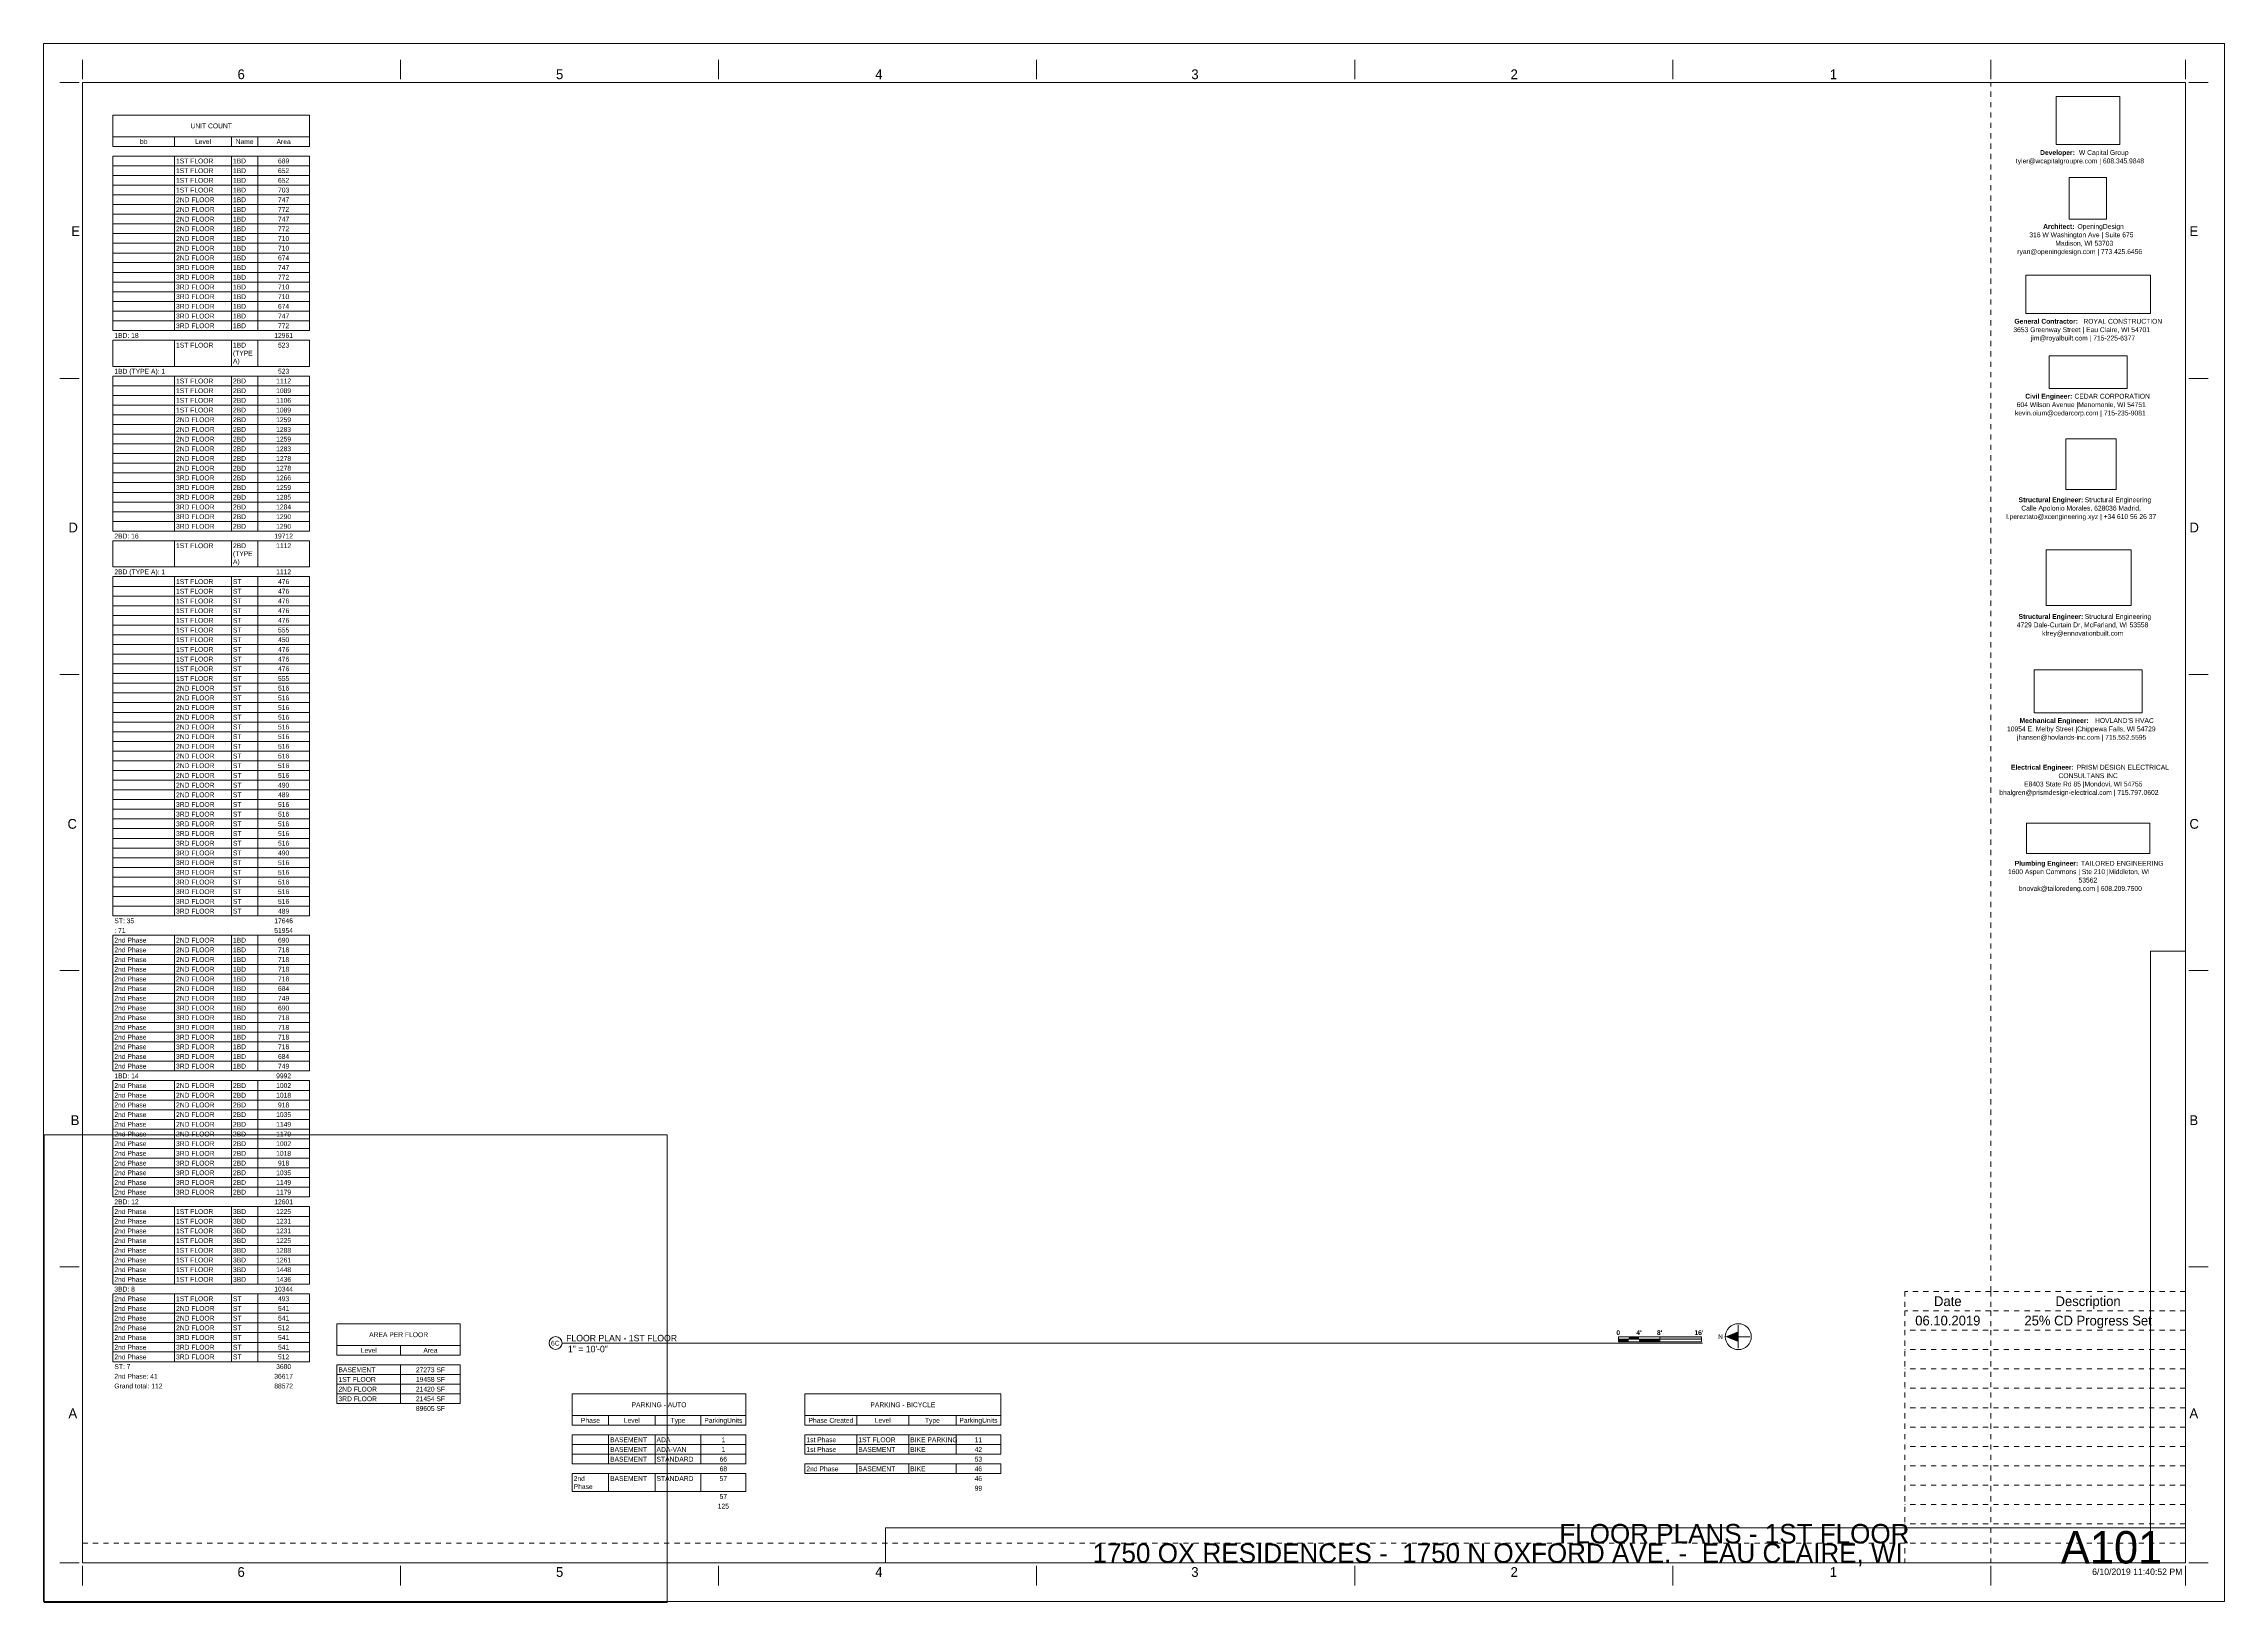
# Paper-space layout 'Layout1' of a CAD drawing. Header units: inches. Extents: x 0 to 42, y 0 to 30.
import ezdxf

# ---------------------------------------------------------------- set-up
doc = ezdxf.new("R2010")
doc.units = ezdxf.units.IN
doc.header["$MEASUREMENT"] = 0
doc.linetypes.add('Dot 1_32_', pattern=[0.03125, 0, -0.03125])
for name, color, linetype, lineweight in [('A-ANNO-NOTE', 131, 'Continuous', 9), ('A-DETL', 90, 'Continuous', 9), ('G-ANNO-SCHD', 231, 'Continuous', 9), ('G-ANNO-TTLB', 6, 'Continuous', 9), ('G-ANNO-TTLB-MEDM', 33, 'Continuous', 20)]:
    doc.layers.add(name, color=color, linetype=linetype, lineweight=lineweight)
doc.layers.add('G-ANNO-NPLT', color=191, linetype='Continuous', plot=False)
doc.styles.add('Arial_2', font='arial.ttf', dxfattribs={"height": 0.09375})
doc.styles.add('Century Gothic_1', font='ufonts.com_century-gothic.ttf', dxfattribs={"height": 0.09375})
doc.styles.add('Century Gothic_2', font='ufonts.com_century-gothic.ttf', dxfattribs={"height": 0.125})
doc.styles.add('Century Gothic_3', font='ufonts.com_century-gothic.ttf', dxfattribs={"height": 0.1875})
doc.styles.add('Century Gothic_4', font='ufonts.com_century-gothic.ttf', dxfattribs={"height": 0.625})
doc.styles.add('Century Gothic_5', font='ufonts.com_century-gothic.ttf', dxfattribs={"height": 0.375})
doc.styles.add('Century Gothic_B_1', font='GOTHICB.TTF', dxfattribs={"height": 0.09375})
picture_1 = doc.add_image_def('image1.jpg', size_in_pixel=(785, 514))
picture_2 = doc.add_image_def('image2.png', size_in_pixel=(300, 300))
picture_3 = doc.add_image_def('image3.jpg', size_in_pixel=(336, 83))
picture_4 = doc.add_image_def('image4.jpg', size_in_pixel=(278, 110))
picture_5 = doc.add_image_def('image5.jpg', size_in_pixel=(302, 126))
picture_6 = doc.add_image_def('image6.jpg', size_in_pixel=(261, 80))
picture_7 = doc.add_image_def('image7.jpg', size_in_pixel=(344, 261))
picture_8 = doc.add_image_def('image8.jpg', size_in_pixel=(547, 610))
picture_9 = doc.add_image_def('image9.jpg', size_in_pixel=(95, 1663))
picture_10 = doc.add_image_def('image10.jpg', size_in_pixel=(3536, 95))

# ---------------------------------------------------------------- blocks, each defined once
blk = doc.blocks.new('Viewport - All On-568496-FLOOR PLANS - 1ST FLOOR')
at = {"layer": 'G-ANNO-TTLB'}
for start, end in [(360, 180), (180, 360)]:
    blk.add_arc((-0.125, 0), 0.125, start, end, dxfattribs=at)
blk = doc.blocks.new('Graphic Scale - 1in-10ft-530767-FLOOR PLANS - 1ST FLOOR')
at = {"layer": 'A-ANNO-NOTE'}
for points in [[(-1.2, 0.049), (-1.2, 0), (-1.4, 0), (-1.4, 0.049)], [(0, 0.049), (0, 0), (-0.8, 0), (-0.8, 0.049)], [(-1.4, 0), (-1.4, -0.049), (-1.6, -0.049), (-1.6, 0)], [(-0.8, 0), (-0.8, -0.049), (-1.2, -0.049), (-1.2, 0)]]:
    blk.add_hatch(color=256, dxfattribs=at).paths.add_polyline_path(points, flags=0)
for p, q in [((-1.6, 0.049), (0, 0.049)), ((-1.6, -0.049), (-1.6, 0.049)), ((-0.8, 0.049), (-0.8, -0.049)), ((0, 0.049), (0, -0.049)), ((-1.6, 0), (0, 0)), ((-1.6, -0.049), (0, -0.049))]:
    blk.add_line(p, q, dxfattribs=at)
at = {"layer": 'A-ANNO-NOTE', "attachment_point": 1, "style": 'Century Gothic_B_1'}
for s, insert, char_height, width in [('\\fCentury Gothic|b1|i0|c0|p34|;0', (-1.638, 0.173), 0.09375, 0.09153), ("4'", (-1.255, 0.173), 0.0937, 0.12625), ("8'", (-0.857, 0.173), 0.0937, 0.12625), ("16'", (-0.135, 0.173), 0.0937, 0.21778)]:
    blk.add_mtext(s, dxfattribs=dict(at, insert=insert, char_height=char_height, width=width))
blk = doc.blocks.new('North Arrow - Left-530765-FLOOR PLANS - 1ST FLOOR')
at = {"layer": 'A-ANNO-NOTE'}
blk.add_hatch(color=256, dxfattribs=at).paths.add_polyline_path([(-0.25, 0), (0, 0.101), (0, -0.101)], flags=0)
for p, q in [((-0.219, 0), (0.219, 0)), ((0, 0.219), (0, -0.219))]:
    blk.add_line(p, q, dxfattribs=at)
blk.add_circle((0, 0), 0.25, dxfattribs=at)
at = {"layer": 'A-ANNO-NOTE', "insert": (-0.39, 0.047), "char_height": 0.0937, "width": 0.09784, "attachment_point": 1, "style": 'Arial_2'}
blk.add_mtext('N', dxfattribs=at)
blk = doc.blocks.new('OD Title Block - 30x42 - CDs - one-598439-FLOOR PLANS - 1ST FLOOR')
at = {"layer": 'G-ANNO-TTLB'}
for p, q in [((-0.01, 30.014), (41.99, 30.014)), ((-0.01, 0.014), (-0.01, 30.014)), ((41.99, 0.014), (41.99, 30.014)), ((-0.01, 0.014), (41.99, 0.014))]:
    blk.add_line(p, q, dxfattribs=at)
at = {"layer": 'G-ANNO-TTLB', "linetype": 'Dot 1_32_', "lineweight": 13}
for p, q in [((37.49, 5.989), (37.49, 29.264)), ((0.74, 1.137), (35.905, 1.137))]:
    blk.add_line(p, q, dxfattribs=at)
at = {"layer": 'G-ANNO-TTLB-MEDM'}
for p, q in [((0.74, 29.326), (0.74, 29.701)), ((6.865, 29.326), (6.865, 29.701)), ((12.99, 29.326), (12.99, 29.701)), ((19.115, 29.326), (19.115, 29.701)), ((25.24, 29.326), (25.24, 29.701)), ((31.365, 29.326), (31.365, 29.701)), ((37.49, 29.326), (37.49, 29.701)), ((41.24, 29.326), (41.24, 29.701)), ((0.677, 29.264), (0.302, 29.264)), ((0.74, 29.264), (41.24, 29.264)), ((0.74, 29.264), (0.74, 0.764)), ((41.24, 29.264), (41.24, 0.764)), ((41.302, 29.264), (41.677, 29.264)), ((0.677, 23.564), (0.302, 23.564)), ((41.302, 23.564), (41.677, 23.564)), ((0.677, 17.864), (0.302, 17.864)), ((41.302, 17.864), (41.677, 17.864)), ((0.677, 12.164), (0.302, 12.164)), ((41.302, 12.164), (41.677, 12.164)), ((0.677, 6.464), (0.302, 6.464)), ((41.302, 6.464), (41.677, 6.464)), ((0.677, 0.764), (0.302, 0.764)), ((0.74, 0.764), (41.24, 0.764)), ((0.74, 0.701), (0.74, 0.326)), ((6.865, 0.701), (6.865, 0.326)), ((12.99, 0.701), (12.99, 0.326)), ((19.115, 0.701), (19.115, 0.326)), ((25.24, 0.701), (25.24, 0.326)), ((31.365, 0.701), (31.365, 0.326)), ((37.49, 0.701), (37.49, 0.326)), ((41.24, 0.701), (41.24, 0.326)), ((41.302, 0.764), (41.677, 0.764))]:
    blk.add_line(p, q, dxfattribs=at)
at = {"layer": 'G-ANNO-TTLB', "attachment_point": 1}
for s, insert, char_height, width, style in [('6', (3.725, 29.517), 0.188, 0.17675, 'Century Gothic_3'), ('5', (9.858, 29.517), 0.188, 0.17675, 'Century Gothic_3'), ('4', (16.007, 29.517), 0.188, 0.17675, 'Century Gothic_3'), ('3', (22.094, 29.517), 0.188, 0.17675, 'Century Gothic_3'), ('2', (28.242, 29.517), 0.188, 0.17675, 'Century Gothic_3'), ('1', (34.391, 29.517), 0.188, 0.17675, 'Century Gothic_3'), ('tyler@wcapitalgroupre.com | 608.345.9848', (37.974, 27.802), 0.09375, 3.36141, 'Century Gothic_1'), ('Developer: ', (38.44, 27.964), 0.09375, 0.90584, 'Century Gothic_B_1'), ('W Capital Group', (39.188, 27.964), 0.09375, 1.32878, 'Century Gothic_1'), ('E', (0.523, 26.497), 0.188, 0.17044, 'Century Gothic_3'), ('Architect: ', (38.499, 26.54), 0.09375, 0.80169, 'Century Gothic_B_1'), ('OpeningDesign', (39.16, 26.54), 0.09375, 1.212, 'Century Gothic_1'), ('E', (41.317, 26.497), 0.188, 0.17044, 'Century Gothic_3'), ('ryan@openingdesign.com | 773.425.6456', (38.002, 26.056), 0.09375, 3.21937, 'Century Gothic_1'), ('316 W Washington Ave | Suite 675', (38.233, 26.379), 0.09375, 2.65756, 'Century Gothic_1'), ('Madison, WI 53703', (38.733, 26.217), 0.09375, 1.44556, 'Century Gothic_1'), ('3653 Greenway Street | Eau Claire, WI 54701', (37.925, 24.552), 0.09375, 3.4845, 'Century Gothic_1'), ('General Contractor: ', (37.946, 24.714), 0.09375, 1.60969, 'Century Gothic_B_1'), ('jim@royalbuilt.com | 715-225-6377', (38.263, 24.391), 0.09375, 2.66387, 'Century Gothic_1'), ('ROYAL CONSTRUCTION', (39.274, 24.714), 0.09375, 1.82116, 'Century Gothic_1'), ('604 Wilson Avenue |Menomonie, WI 54751', (37.99, 23.109), 0.09375, 3.32669, 'Century Gothic_1'), ('Civil Engineer: ', (38.154, 23.271), 0.09375, 1.14888, 'Century Gothic_B_1'), ('CEDAR CORPORATION', (39.102, 23.271), 0.09375, 1.78012, 'Century Gothic_1'), ('kevin.oium@cedarcorp.com | 715-235-9081', (37.956, 22.948), 0.09375, 3.40559, 'Century Gothic_1'), ('Structural Engineer: ', (38.026, 21.277), 0.09375, 1.54341, 'Century Gothic_B_1'), ('Calle Apolonio Morales, 628036 Madrid, ', (38.078, 21.116), 0.09375, 3.15309, 'Century Gothic_1'), ('Structural Engineering', (39.3, 21.277), 0.09375, 1.69175, 'Century Gothic_1'), ('D', (0.468, 20.791), 0.188, 0.23672, 'Century Gothic_3'), ('l.pereztato@xcengineering.xyz | +34 610 56 26 37', (37.787, 20.954), 0.09375, 3.81591, 'Century Gothic_1'), ('D', (41.317, 20.791), 0.188, 0.23672, 'Century Gothic_3'), ('Structural Engineer: ', (38.026, 19.03), 0.09375, 1.54341, 'Century Gothic_B_1'), ('Structural Engineering', (39.3, 19.03), 0.09375, 1.69175, 'Century Gothic_1'), ('4729 Dale-Curtain Dr, McFarland, WI 53558', (37.992, 18.869), 0.09375, 3.32037, 'Century Gothic_1'), ('kfrey@ennovationbuilt.com', (38.479, 18.707), 0.09375, 2.13994, 'Century Gothic_1'), ('10954 E. Melby Street |Chippewa Falls, WI 54729', (37.803, 16.865), 0.09375, 3.77487, 'Century Gothic_1'), ('Mechanical Engineer: ', (38.045, 17.026), 0.09375, 1.76119, 'Century Gothic_B_1'), ("HOVLAND'S HVAC", (39.498, 17.026), 0.09375, 1.42663, 'Century Gothic_1'), ('jhansen@hovlands-inc.com | 715.552.5595', (37.996, 16.704), 0.09375, 3.31091, 'Century Gothic_1'), ('Electrical Engineer: ', (37.88, 16.127), 0.09375, 1.53394, 'Century Gothic_B_1'), ('CONSULTANS INC', (38.794, 15.965), 0.09375, 1.37613, 'Century Gothic_1'), ('PRISM DESIGN ELECTRICAL ', (39.146, 16.127), 0.09375, 2.09891, 'Century Gothic_1'), ('bhalgren@prismdesign-electrical.com | 715.797.0602', (37.656, 15.642), 0.09375, 4.13469, 'Century Gothic_1'), ('E8403 State Rd 85 |Mondovi, WI 54755', (38.133, 15.804), 0.09375, 2.9795, 'Century Gothic_1'), ('C', (0.45, 15.084), 0.188, 0.25881, 'Century Gothic_3'), ('C', (41.317, 15.084), 0.188, 0.25881, 'Century Gothic_3'), ('Plumbing Engineer: ', (37.951, 14.277), 0.09375, 1.54656, 'Century Gothic_B_1'), ('1600 Aspen Commons | Ste 210 |Middleton, WI ', (37.823, 14.116), 0.09375, 3.77172, 'Century Gothic_1'), ('53562', (39.18, 13.954), 0.0937, 0.44188, 'Century Gothic_1'), ('TAILORED ENGINEERING', (39.227, 14.277), 0.09375, 1.87166, 'Century Gothic_1'), ('bnovak@tailoredeng.com | 608.209.7500', (38.034, 13.793), 0.09375, 3.21622, 'Century Gothic_1'), ('B', (0.512, 9.378), 0.188, 0.18306, 'Century Gothic_3'), ('B', (41.317, 9.378), 0.188, 0.18306, 'Century Gothic_3'), ('A', (0.468, 3.734), 0.188, 0.23672, 'Century Gothic_3'), ('A', (41.317, 3.734), 0.188, 0.23672, 'Century Gothic_3'), ('6', (3.724, 0.679), 0.188, 0.17675, 'Century Gothic_3'), ('5', (9.858, 0.679), 0.188, 0.17675, 'Century Gothic_3'), ('4', (16.007, 0.679), 0.188, 0.17675, 'Century Gothic_3'), ('3', (22.093, 0.679), 0.188, 0.17675, 'Century Gothic_3'), ('2', (28.242, 0.679), 0.188, 0.17675, 'Century Gothic_3'), ('1', (34.39, 0.679), 0.188, 0.17675, 'Century Gothic_3')]:
    blk.add_mtext(s, dxfattribs=dict(at, insert=insert, char_height=char_height, width=width, style=style))
at = {"layer": 'G-ANNO-TTLB'}
image = blk.add_image(picture_7, insert=(38.752, 28.068), size_in_units=(1.226, 0.93), dxfattribs=at)
image.dxf.flags = 7
image = blk.add_image(picture_8, insert=(38.999, 26.632), size_in_units=(0.719, 0.802), rotation=0, dxfattribs=at)
image.dxf.flags = 7
image = blk.add_image(picture_6, insert=(38.163, 24.818), size_in_units=(2.404, 0.737), dxfattribs=at)
image.dxf.flags = 7
image = blk.add_image(picture_5, insert=(38.612, 23.375), size_in_units=(1.506, 0.628), dxfattribs=at)
image.dxf.flags = 7
image = blk.add_image(picture_2, insert=(38.938, 21.431), size_in_units=(0.97, 0.97), dxfattribs=at)
image.dxf.flags = 7
image = blk.add_image(picture_1, insert=(38.558, 19.194), size_in_units=(1.638, 1.072), dxfattribs=at)
image.dxf.flags = 7
image = blk.add_image(picture_4, insert=(38.326, 17.131), size_in_units=(2.077, 0.822), dxfattribs=at)
image.dxf.flags = 7
image = blk.add_image(picture_3, insert=(38.179, 14.417), size_in_units=(2.372, 0.586), dxfattribs=at)
image.dxf.flags = 7
image = blk.add_image(picture_9, insert=(40.567, 0.764), size_in_units=(0.673, 11.775), dxfattribs=at)
image.dxf.flags = 7
image = blk.add_image(picture_10, insert=(16.203, 0.764), size_in_units=(25.037, 0.673), dxfattribs=at)
image.dxf.flags = 7

psp = doc.layouts.get("Layout1")

# ---------------------------------------------------------------- linework, layer by layer
at = {"layer": 'A-DETL'}
for p, q in [((1.324, 28.639), (1.324, 28.222)), ((5.11, 28.639), (1.324, 28.639)), ((5.11, 28.222), (5.11, 28.639)), ((1.324, 28.222), (1.324, 28.035)), ((1.324, 28.222), (5.11, 28.222)), ((2.512, 28.222), (2.512, 28.035)), ((3.608, 28.222), (3.608, 28.035)), ((4.115, 28.222), (4.115, 28.035)), ((5.11, 28.222), (5.11, 28.035)), ((2.512, 28.035), (1.324, 28.035)), ((2.512, 27.849), (1.324, 27.849)), ((1.324, 27.849), (1.324, 27.662)), ((3.608, 28.035), (2.512, 28.035)), ((3.608, 27.849), (2.512, 27.849)), ((2.512, 27.849), (2.512, 27.662)), ((4.115, 28.035), (3.608, 28.035)), ((4.115, 27.849), (3.608, 27.849)), ((3.608, 27.849), (3.608, 27.662)), ((5.11, 28.035), (4.115, 28.035)), ((5.11, 27.849), (4.115, 27.849)), ((4.115, 27.849), (4.115, 27.662)), ((5.11, 27.849), (5.11, 27.662)), ((2.512, 27.662), (1.324, 27.662)), ((1.324, 27.662), (1.324, 27.475)), ((2.512, 27.475), (1.324, 27.475)), ((1.324, 27.475), (1.324, 27.289)), ((3.608, 27.662), (2.512, 27.662)), ((2.512, 27.662), (2.512, 27.475)), ((3.608, 27.475), (2.512, 27.475)), ((2.512, 27.475), (2.512, 27.289)), ((4.115, 27.662), (3.608, 27.662)), ((3.608, 27.662), (3.608, 27.475)), ((4.115, 27.475), (3.608, 27.475)), ((3.608, 27.475), (3.608, 27.289)), ((5.11, 27.662), (4.115, 27.662)), ((4.115, 27.662), (4.115, 27.475)), ((5.11, 27.475), (4.115, 27.475)), ((4.115, 27.475), (4.115, 27.289)), ((5.11, 27.662), (5.11, 27.475)), ((5.11, 27.475), (5.11, 27.289)), ((2.512, 27.289), (1.324, 27.289)), ((1.324, 27.289), (1.324, 27.102)), ((2.512, 27.102), (1.324, 27.102)), ((1.324, 27.102), (1.324, 26.916)), ((2.512, 26.916), (1.324, 26.916)), ((1.324, 26.916), (1.324, 26.729)), ((3.608, 27.289), (2.512, 27.289)), ((2.512, 27.289), (2.512, 27.102)), ((3.608, 27.102), (2.512, 27.102)), ((2.512, 27.102), (2.512, 26.916)), ((3.608, 26.916), (2.512, 26.916)), ((2.512, 26.916), (2.512, 26.729)), ((4.115, 27.289), (3.608, 27.289)), ((3.608, 27.289), (3.608, 27.102)), ((4.115, 27.102), (3.608, 27.102)), ((3.608, 27.102), (3.608, 26.916)), ((4.115, 26.916), (3.608, 26.916)), ((3.608, 26.916), (3.608, 26.729)), ((5.11, 27.289), (4.115, 27.289)), ((4.115, 27.289), (4.115, 27.102)), ((5.11, 27.102), (4.115, 27.102)), ((4.115, 27.102), (4.115, 26.916)), ((5.11, 26.916), (4.115, 26.916)), ((4.115, 26.916), (4.115, 26.729)), ((5.11, 27.289), (5.11, 27.102)), ((5.11, 27.102), (5.11, 26.916)), ((5.11, 26.916), (5.11, 26.729)), ((2.512, 26.729), (1.324, 26.729)), ((1.324, 26.729), (1.324, 26.542)), ((2.512, 26.542), (1.324, 26.542)), ((1.324, 26.542), (1.324, 26.356)), ((3.608, 26.729), (2.512, 26.729)), ((2.512, 26.729), (2.512, 26.542)), ((3.608, 26.542), (2.512, 26.542)), ((2.512, 26.542), (2.512, 26.356)), ((4.115, 26.729), (3.608, 26.729)), ((3.608, 26.729), (3.608, 26.542)), ((4.115, 26.542), (3.608, 26.542)), ((3.608, 26.542), (3.608, 26.356)), ((5.11, 26.729), (4.115, 26.729)), ((4.115, 26.729), (4.115, 26.542)), ((5.11, 26.542), (4.115, 26.542)), ((4.115, 26.542), (4.115, 26.356)), ((5.11, 26.729), (5.11, 26.542)), ((5.11, 26.542), (5.11, 26.356)), ((2.512, 26.356), (1.324, 26.356)), ((1.324, 26.356), (1.324, 26.169)), ((2.512, 26.169), (1.324, 26.169)), ((1.324, 26.169), (1.324, 25.982)), ((3.608, 26.356), (2.512, 26.356)), ((2.512, 26.356), (2.512, 26.169)), ((3.608, 26.169), (2.512, 26.169)), ((2.512, 26.169), (2.512, 25.982)), ((4.115, 26.356), (3.608, 26.356)), ((3.608, 26.356), (3.608, 26.169)), ((4.115, 26.169), (3.608, 26.169)), ((3.608, 26.169), (3.608, 25.982)), ((5.11, 26.356), (4.115, 26.356)), ((4.115, 26.356), (4.115, 26.169)), ((5.11, 26.169), (4.115, 26.169)), ((4.115, 26.169), (4.115, 25.982)), ((5.11, 26.356), (5.11, 26.169)), ((5.11, 26.169), (5.11, 25.982)), ((2.512, 25.982), (1.324, 25.982)), ((1.324, 25.982), (1.324, 25.796)), ((2.512, 25.796), (1.324, 25.796)), ((1.324, 25.796), (1.324, 25.609)), ((3.608, 25.982), (2.512, 25.982)), ((2.512, 25.982), (2.512, 25.796)), ((3.608, 25.796), (2.512, 25.796)), ((2.512, 25.796), (2.512, 25.609)), ((4.115, 25.982), (3.608, 25.982)), ((3.608, 25.982), (3.608, 25.796)), ((4.115, 25.796), (3.608, 25.796)), ((3.608, 25.796), (3.608, 25.609)), ((5.11, 25.982), (4.115, 25.982)), ((4.115, 25.982), (4.115, 25.796)), ((5.11, 25.796), (4.115, 25.796)), ((4.115, 25.796), (4.115, 25.609)), ((5.11, 25.982), (5.11, 25.796)), ((5.11, 25.796), (5.11, 25.609)), ((2.512, 25.609), (1.324, 25.609)), ((1.324, 25.609), (1.324, 25.423)), ((2.512, 25.423), (1.324, 25.423)), ((1.324, 25.423), (1.324, 25.236)), ((2.512, 25.236), (1.324, 25.236)), ((1.324, 25.236), (1.324, 25.049)), ((3.608, 25.609), (2.512, 25.609)), ((2.512, 25.609), (2.512, 25.423)), ((3.608, 25.423), (2.512, 25.423)), ((2.512, 25.423), (2.512, 25.236)), ((3.608, 25.236), (2.512, 25.236)), ((2.512, 25.236), (2.512, 25.049)), ((4.115, 25.609), (3.608, 25.609)), ((3.608, 25.609), (3.608, 25.423)), ((4.115, 25.423), (3.608, 25.423)), ((3.608, 25.423), (3.608, 25.236)), ((4.115, 25.236), (3.608, 25.236)), ((3.608, 25.236), (3.608, 25.049)), ((5.11, 25.609), (4.115, 25.609)), ((4.115, 25.609), (4.115, 25.423)), ((5.11, 25.423), (4.115, 25.423)), ((4.115, 25.423), (4.115, 25.236)), ((5.11, 25.236), (4.115, 25.236)), ((4.115, 25.236), (4.115, 25.049)), ((5.11, 25.609), (5.11, 25.423)), ((5.11, 25.423), (5.11, 25.236)), ((5.11, 25.236), (5.11, 25.049)), ((2.512, 25.049), (1.324, 25.049)), ((1.324, 25.049), (1.324, 24.863)), ((2.512, 24.863), (1.324, 24.863)), ((1.324, 24.863), (1.324, 24.676)), ((3.608, 25.049), (2.512, 25.049)), ((2.512, 25.049), (2.512, 24.863)), ((3.608, 24.863), (2.512, 24.863)), ((2.512, 24.863), (2.512, 24.676)), ((4.115, 25.049), (3.608, 25.049)), ((3.608, 25.049), (3.608, 24.863)), ((4.115, 24.863), (3.608, 24.863)), ((3.608, 24.863), (3.608, 24.676)), ((5.11, 25.049), (4.115, 25.049)), ((4.115, 25.049), (4.115, 24.863)), ((5.11, 24.863), (4.115, 24.863)), ((4.115, 24.863), (4.115, 24.676)), ((5.11, 25.049), (5.11, 24.863)), ((5.11, 24.863), (5.11, 24.676)), ((2.512, 24.676), (1.324, 24.676)), ((1.324, 24.676), (1.324, 24.49)), ((2.512, 24.49), (1.324, 24.49)), ((3.608, 24.676), (2.512, 24.676)), ((2.512, 24.676), (2.512, 24.49)), ((3.608, 24.49), (2.512, 24.49)), ((4.115, 24.676), (3.608, 24.676)), ((3.608, 24.676), (3.608, 24.49)), ((4.115, 24.49), (3.608, 24.49)), ((5.11, 24.676), (4.115, 24.676)), ((4.115, 24.676), (4.115, 24.49)), ((5.11, 24.49), (4.115, 24.49)), ((5.11, 24.676), (5.11, 24.49)), ((2.512, 24.303), (1.324, 24.303)), ((1.324, 24.303), (1.324, 23.799)), ((3.608, 24.303), (2.512, 24.303)), ((2.512, 24.303), (2.512, 23.799)), ((4.115, 24.303), (3.608, 24.303)), ((3.608, 24.303), (3.608, 23.799)), ((5.11, 24.303), (4.115, 24.303)), ((4.115, 24.303), (4.115, 23.799)), ((5.11, 24.303), (5.11, 23.799)), ((2.512, 23.799), (1.324, 23.799)), ((2.512, 23.613), (1.324, 23.613)), ((1.324, 23.613), (1.324, 23.426)), ((3.608, 23.799), (2.512, 23.799)), ((3.608, 23.613), (2.512, 23.613)), ((2.512, 23.613), (2.512, 23.426)), ((4.115, 23.799), (3.608, 23.799)), ((4.115, 23.613), (3.608, 23.613)), ((3.608, 23.613), (3.608, 23.426)), ((5.11, 23.799), (4.115, 23.799)), ((5.11, 23.613), (4.115, 23.613)), ((4.115, 23.613), (4.115, 23.426)), ((5.11, 23.613), (5.11, 23.426)), ((2.512, 23.426), (1.324, 23.426)), ((1.324, 23.426), (1.324, 23.239)), ((2.512, 23.239), (1.324, 23.239)), ((1.324, 23.239), (1.324, 23.053)), ((3.608, 23.426), (2.512, 23.426)), ((2.512, 23.426), (2.512, 23.239)), ((3.608, 23.239), (2.512, 23.239)), ((2.512, 23.239), (2.512, 23.053)), ((4.115, 23.426), (3.608, 23.426)), ((3.608, 23.426), (3.608, 23.239)), ((4.115, 23.239), (3.608, 23.239)), ((3.608, 23.239), (3.608, 23.053)), ((5.11, 23.426), (4.115, 23.426)), ((4.115, 23.426), (4.115, 23.239)), ((5.11, 23.239), (4.115, 23.239)), ((4.115, 23.239), (4.115, 23.053)), ((5.11, 23.426), (5.11, 23.239)), ((5.11, 23.239), (5.11, 23.053)), ((2.512, 23.053), (1.324, 23.053)), ((1.324, 23.053), (1.324, 22.866)), ((2.512, 22.866), (1.324, 22.866)), ((1.324, 22.866), (1.324, 22.68)), ((3.608, 23.053), (2.512, 23.053)), ((2.512, 23.053), (2.512, 22.866)), ((3.608, 22.866), (2.512, 22.866)), ((2.512, 22.866), (2.512, 22.68)), ((4.115, 23.053), (3.608, 23.053)), ((3.608, 23.053), (3.608, 22.866)), ((4.115, 22.866), (3.608, 22.866)), ((3.608, 22.866), (3.608, 22.68)), ((5.11, 23.053), (4.115, 23.053)), ((4.115, 23.053), (4.115, 22.866)), ((5.11, 22.866), (4.115, 22.866)), ((4.115, 22.866), (4.115, 22.68)), ((5.11, 23.053), (5.11, 22.866)), ((5.11, 22.866), (5.11, 22.68)), ((2.512, 22.68), (1.324, 22.68)), ((1.324, 22.68), (1.324, 22.493)), ((2.512, 22.493), (1.324, 22.493)), ((1.324, 22.493), (1.324, 22.306)), ((2.512, 22.306), (1.324, 22.306)), ((1.324, 22.306), (1.324, 22.12)), ((3.608, 22.68), (2.512, 22.68)), ((2.512, 22.68), (2.512, 22.493)), ((3.608, 22.493), (2.512, 22.493)), ((2.512, 22.493), (2.512, 22.306)), ((3.608, 22.306), (2.512, 22.306)), ((2.512, 22.306), (2.512, 22.12)), ((4.115, 22.68), (3.608, 22.68)), ((3.608, 22.68), (3.608, 22.493)), ((4.115, 22.493), (3.608, 22.493)), ((3.608, 22.493), (3.608, 22.306)), ((4.115, 22.306), (3.608, 22.306)), ((3.608, 22.306), (3.608, 22.12)), ((5.11, 22.68), (4.115, 22.68)), ((4.115, 22.68), (4.115, 22.493)), ((5.11, 22.493), (4.115, 22.493)), ((4.115, 22.493), (4.115, 22.306)), ((5.11, 22.306), (4.115, 22.306)), ((4.115, 22.306), (4.115, 22.12)), ((5.11, 22.68), (5.11, 22.493)), ((5.11, 22.493), (5.11, 22.306)), ((5.11, 22.306), (5.11, 22.12)), ((2.512, 22.12), (1.324, 22.12)), ((1.324, 22.12), (1.324, 21.933)), ((2.512, 21.933), (1.324, 21.933)), ((1.324, 21.933), (1.324, 21.747)), ((3.608, 22.12), (2.512, 22.12)), ((2.512, 22.12), (2.512, 21.933)), ((3.608, 21.933), (2.512, 21.933)), ((2.512, 21.933), (2.512, 21.747)), ((4.115, 22.12), (3.608, 22.12)), ((3.608, 22.12), (3.608, 21.933)), ((4.115, 21.933), (3.608, 21.933)), ((3.608, 21.933), (3.608, 21.747)), ((5.11, 22.12), (4.115, 22.12)), ((4.115, 22.12), (4.115, 21.933)), ((5.11, 21.933), (4.115, 21.933)), ((4.115, 21.933), (4.115, 21.747)), ((5.11, 22.12), (5.11, 21.933)), ((5.11, 21.933), (5.11, 21.747)), ((2.512, 21.747), (1.324, 21.747)), ((1.324, 21.747), (1.324, 21.56)), ((2.512, 21.56), (1.324, 21.56)), ((1.324, 21.56), (1.324, 21.373)), ((3.608, 21.747), (2.512, 21.747)), ((2.512, 21.747), (2.512, 21.56)), ((3.608, 21.56), (2.512, 21.56)), ((2.512, 21.56), (2.512, 21.373)), ((4.115, 21.747), (3.608, 21.747)), ((3.608, 21.747), (3.608, 21.56)), ((4.115, 21.56), (3.608, 21.56)), ((3.608, 21.56), (3.608, 21.373)), ((5.11, 21.747), (4.115, 21.747)), ((4.115, 21.747), (4.115, 21.56)), ((5.11, 21.56), (4.115, 21.56)), ((4.115, 21.56), (4.115, 21.373)), ((5.11, 21.747), (5.11, 21.56)), ((5.11, 21.56), (5.11, 21.373)), ((2.512, 21.373), (1.324, 21.373)), ((1.324, 21.373), (1.324, 21.187)), ((2.512, 21.187), (1.324, 21.187)), ((1.324, 21.187), (1.324, 21)), ((2.512, 21), (1.324, 21)), ((1.324, 21), (1.324, 20.814)), ((3.608, 21.373), (2.512, 21.373)), ((2.512, 21.373), (2.512, 21.187)), ((3.608, 21.187), (2.512, 21.187)), ((2.512, 21.187), (2.512, 21)), ((3.608, 21), (2.512, 21)), ((2.512, 21), (2.512, 20.814)), ((4.115, 21.373), (3.608, 21.373)), ((3.608, 21.373), (3.608, 21.187)), ((4.115, 21.187), (3.608, 21.187)), ((3.608, 21.187), (3.608, 21)), ((4.115, 21), (3.608, 21)), ((3.608, 21), (3.608, 20.814)), ((5.11, 21.373), (4.115, 21.373)), ((4.115, 21.373), (4.115, 21.187)), ((5.11, 21.187), (4.115, 21.187)), ((4.115, 21.187), (4.115, 21)), ((5.11, 21), (4.115, 21)), ((4.115, 21), (4.115, 20.814)), ((5.11, 21.373), (5.11, 21.187)), ((5.11, 21.187), (5.11, 21)), ((5.11, 21), (5.11, 20.814)), ((2.512, 20.814), (1.324, 20.814)), ((1.324, 20.814), (1.324, 20.627)), ((2.512, 20.627), (1.324, 20.627)), ((3.608, 20.814), (2.512, 20.814)), ((2.512, 20.814), (2.512, 20.627)), ((3.608, 20.627), (2.512, 20.627)), ((4.115, 20.814), (3.608, 20.814)), ((3.608, 20.814), (3.608, 20.627)), ((4.115, 20.627), (3.608, 20.627)), ((5.11, 20.814), (4.115, 20.814)), ((4.115, 20.814), (4.115, 20.627)), ((5.11, 20.627), (4.115, 20.627)), ((5.11, 20.814), (5.11, 20.627)), ((2.512, 20.44), (1.324, 20.44)), ((1.324, 20.44), (1.324, 19.937)), ((3.608, 20.44), (2.512, 20.44)), ((2.512, 20.44), (2.512, 19.937)), ((4.115, 20.44), (3.608, 20.44)), ((3.608, 20.44), (3.608, 19.937)), ((5.11, 20.44), (4.115, 20.44)), ((4.115, 20.44), (4.115, 19.937)), ((5.11, 20.44), (5.11, 19.937)), ((2.512, 19.937), (1.324, 19.937)), ((2.512, 19.75), (1.324, 19.75)), ((1.324, 19.75), (1.324, 19.563)), ((3.608, 19.937), (2.512, 19.937)), ((3.608, 19.75), (2.512, 19.75)), ((2.512, 19.75), (2.512, 19.563)), ((4.115, 19.937), (3.608, 19.937)), ((4.115, 19.75), (3.608, 19.75)), ((3.608, 19.75), (3.608, 19.563)), ((5.11, 19.937), (4.115, 19.937)), ((5.11, 19.75), (4.115, 19.75)), ((4.115, 19.75), (4.115, 19.563)), ((5.11, 19.75), (5.11, 19.563)), ((2.512, 19.563), (1.324, 19.563)), ((1.324, 19.563), (1.324, 19.377)), ((2.512, 19.377), (1.324, 19.377)), ((1.324, 19.377), (1.324, 19.19)), ((3.608, 19.563), (2.512, 19.563)), ((2.512, 19.563), (2.512, 19.377)), ((3.608, 19.377), (2.512, 19.377)), ((2.512, 19.377), (2.512, 19.19)), ((4.115, 19.563), (3.608, 19.563)), ((3.608, 19.563), (3.608, 19.377)), ((4.115, 19.377), (3.608, 19.377)), ((3.608, 19.377), (3.608, 19.19)), ((5.11, 19.563), (4.115, 19.563)), ((4.115, 19.563), (4.115, 19.377)), ((5.11, 19.377), (4.115, 19.377)), ((4.115, 19.377), (4.115, 19.19)), ((5.11, 19.563), (5.11, 19.377)), ((5.11, 19.377), (5.11, 19.19)), ((2.512, 19.19), (1.324, 19.19)), ((1.324, 19.19), (1.324, 19.004)), ((2.512, 19.004), (1.324, 19.004)), ((1.324, 19.004), (1.324, 18.817)), ((3.608, 19.19), (2.512, 19.19)), ((2.512, 19.19), (2.512, 19.004)), ((3.608, 19.004), (2.512, 19.004)), ((2.512, 19.004), (2.512, 18.817)), ((4.115, 19.19), (3.608, 19.19)), ((3.608, 19.19), (3.608, 19.004)), ((4.115, 19.004), (3.608, 19.004)), ((3.608, 19.004), (3.608, 18.817)), ((5.11, 19.19), (4.115, 19.19)), ((4.115, 19.19), (4.115, 19.004)), ((5.11, 19.004), (4.115, 19.004)), ((4.115, 19.004), (4.115, 18.817)), ((5.11, 19.19), (5.11, 19.004)), ((5.11, 19.004), (5.11, 18.817)), ((2.512, 18.817), (1.324, 18.817)), ((1.324, 18.817), (1.324, 18.63)), ((2.512, 18.63), (1.324, 18.63)), ((1.324, 18.63), (1.324, 18.444)), ((3.608, 18.817), (2.512, 18.817)), ((2.512, 18.817), (2.512, 18.63)), ((3.608, 18.63), (2.512, 18.63)), ((2.512, 18.63), (2.512, 18.444)), ((4.115, 18.817), (3.608, 18.817)), ((3.608, 18.817), (3.608, 18.63)), ((4.115, 18.63), (3.608, 18.63)), ((3.608, 18.63), (3.608, 18.444)), ((5.11, 18.817), (4.115, 18.817)), ((4.115, 18.817), (4.115, 18.63)), ((5.11, 18.63), (4.115, 18.63)), ((4.115, 18.63), (4.115, 18.444)), ((5.11, 18.817), (5.11, 18.63)), ((5.11, 18.63), (5.11, 18.444)), ((2.512, 18.444), (1.324, 18.444)), ((1.324, 18.444), (1.324, 18.257)), ((2.512, 18.257), (1.324, 18.257)), ((1.324, 18.257), (1.324, 18.071)), ((2.512, 18.071), (1.324, 18.071)), ((1.324, 18.071), (1.324, 17.884)), ((3.608, 18.444), (2.512, 18.444)), ((2.512, 18.444), (2.512, 18.257)), ((3.608, 18.257), (2.512, 18.257)), ((2.512, 18.257), (2.512, 18.071)), ((3.608, 18.071), (2.512, 18.071)), ((2.512, 18.071), (2.512, 17.884)), ((4.115, 18.444), (3.608, 18.444)), ((3.608, 18.444), (3.608, 18.257)), ((4.115, 18.257), (3.608, 18.257)), ((3.608, 18.257), (3.608, 18.071)), ((4.115, 18.071), (3.608, 18.071)), ((3.608, 18.071), (3.608, 17.884)), ((5.11, 18.444), (4.115, 18.444)), ((4.115, 18.444), (4.115, 18.257)), ((5.11, 18.257), (4.115, 18.257)), ((4.115, 18.257), (4.115, 18.071)), ((5.11, 18.071), (4.115, 18.071)), ((4.115, 18.071), (4.115, 17.884)), ((5.11, 18.444), (5.11, 18.257)), ((5.11, 18.257), (5.11, 18.071)), ((5.11, 18.071), (5.11, 17.884)), ((2.512, 17.884), (1.324, 17.884)), ((1.324, 17.884), (1.324, 17.697)), ((2.512, 17.697), (1.324, 17.697)), ((1.324, 17.697), (1.324, 17.511)), ((3.608, 17.884), (2.512, 17.884)), ((2.512, 17.884), (2.512, 17.697)), ((3.608, 17.697), (2.512, 17.697)), ((2.512, 17.697), (2.512, 17.511)), ((4.115, 17.884), (3.608, 17.884)), ((3.608, 17.884), (3.608, 17.697)), ((4.115, 17.697), (3.608, 17.697)), ((3.608, 17.697), (3.608, 17.511)), ((5.11, 17.884), (4.115, 17.884)), ((4.115, 17.884), (4.115, 17.697)), ((5.11, 17.697), (4.115, 17.697)), ((4.115, 17.697), (4.115, 17.511)), ((5.11, 17.884), (5.11, 17.697)), ((5.11, 17.697), (5.11, 17.511)), ((2.512, 17.511), (1.324, 17.511)), ((1.324, 17.511), (1.324, 17.324)), ((2.512, 17.324), (1.324, 17.324)), ((1.324, 17.324), (1.324, 17.137)), ((3.608, 17.511), (2.512, 17.511)), ((2.512, 17.511), (2.512, 17.324)), ((3.608, 17.324), (2.512, 17.324)), ((2.512, 17.324), (2.512, 17.137)), ((4.115, 17.511), (3.608, 17.511)), ((3.608, 17.511), (3.608, 17.324)), ((4.115, 17.324), (3.608, 17.324)), ((3.608, 17.324), (3.608, 17.137)), ((5.11, 17.511), (4.115, 17.511)), ((4.115, 17.511), (4.115, 17.324)), ((5.11, 17.324), (4.115, 17.324)), ((4.115, 17.324), (4.115, 17.137)), ((5.11, 17.511), (5.11, 17.324)), ((5.11, 17.324), (5.11, 17.137)), ((2.512, 17.137), (1.324, 17.137)), ((1.324, 17.137), (1.324, 16.951)), ((2.512, 16.951), (1.324, 16.951)), ((1.324, 16.951), (1.324, 16.764)), ((3.608, 17.137), (2.512, 17.137)), ((2.512, 17.137), (2.512, 16.951)), ((3.608, 16.951), (2.512, 16.951)), ((2.512, 16.951), (2.512, 16.764)), ((4.115, 17.137), (3.608, 17.137)), ((3.608, 17.137), (3.608, 16.951)), ((4.115, 16.951), (3.608, 16.951)), ((3.608, 16.951), (3.608, 16.764)), ((5.11, 17.137), (4.115, 17.137)), ((4.115, 17.137), (4.115, 16.951)), ((5.11, 16.951), (4.115, 16.951)), ((4.115, 16.951), (4.115, 16.764)), ((5.11, 17.137), (5.11, 16.951)), ((5.11, 16.951), (5.11, 16.764)), ((2.512, 16.764), (1.324, 16.764)), ((1.324, 16.764), (1.324, 16.578)), ((2.512, 16.578), (1.324, 16.578)), ((1.324, 16.578), (1.324, 16.391)), ((2.512, 16.391), (1.324, 16.391)), ((1.324, 16.391), (1.324, 16.204)), ((3.608, 16.764), (2.512, 16.764)), ((2.512, 16.764), (2.512, 16.578)), ((3.608, 16.578), (2.512, 16.578)), ((2.512, 16.578), (2.512, 16.391)), ((3.608, 16.391), (2.512, 16.391)), ((2.512, 16.391), (2.512, 16.204)), ((4.115, 16.764), (3.608, 16.764)), ((3.608, 16.764), (3.608, 16.578)), ((4.115, 16.578), (3.608, 16.578)), ((3.608, 16.578), (3.608, 16.391)), ((4.115, 16.391), (3.608, 16.391)), ((3.608, 16.391), (3.608, 16.204)), ((5.11, 16.764), (4.115, 16.764)), ((4.115, 16.764), (4.115, 16.578)), ((5.11, 16.578), (4.115, 16.578)), ((4.115, 16.578), (4.115, 16.391)), ((5.11, 16.391), (4.115, 16.391)), ((4.115, 16.391), (4.115, 16.204)), ((5.11, 16.764), (5.11, 16.578)), ((5.11, 16.578), (5.11, 16.391)), ((5.11, 16.391), (5.11, 16.204)), ((2.512, 16.204), (1.324, 16.204)), ((1.324, 16.204), (1.324, 16.018)), ((2.512, 16.018), (1.324, 16.018)), ((1.324, 16.018), (1.324, 15.831)), ((3.608, 16.204), (2.512, 16.204)), ((2.512, 16.204), (2.512, 16.018)), ((3.608, 16.018), (2.512, 16.018)), ((2.512, 16.018), (2.512, 15.831)), ((4.115, 16.204), (3.608, 16.204)), ((3.608, 16.204), (3.608, 16.018)), ((4.115, 16.018), (3.608, 16.018)), ((3.608, 16.018), (3.608, 15.831)), ((5.11, 16.204), (4.115, 16.204)), ((4.115, 16.204), (4.115, 16.018)), ((5.11, 16.018), (4.115, 16.018)), ((4.115, 16.018), (4.115, 15.831)), ((5.11, 16.204), (5.11, 16.018)), ((5.11, 16.018), (5.11, 15.831)), ((2.512, 15.831), (1.324, 15.831)), ((1.324, 15.831), (1.324, 15.645)), ((2.512, 15.645), (1.324, 15.645)), ((1.324, 15.645), (1.324, 15.458)), ((3.608, 15.831), (2.512, 15.831)), ((2.512, 15.831), (2.512, 15.645)), ((3.608, 15.645), (2.512, 15.645)), ((2.512, 15.645), (2.512, 15.458)), ((4.115, 15.831), (3.608, 15.831)), ((3.608, 15.831), (3.608, 15.645)), ((4.115, 15.645), (3.608, 15.645)), ((3.608, 15.645), (3.608, 15.458)), ((5.11, 15.831), (4.115, 15.831)), ((4.115, 15.831), (4.115, 15.645)), ((5.11, 15.645), (4.115, 15.645)), ((4.115, 15.645), (4.115, 15.458)), ((5.11, 15.831), (5.11, 15.645)), ((5.11, 15.645), (5.11, 15.458)), ((2.512, 15.458), (1.324, 15.458)), ((1.324, 15.458), (1.324, 15.271)), ((2.512, 15.271), (1.324, 15.271)), ((1.324, 15.271), (1.324, 15.085)), ((3.608, 15.458), (2.512, 15.458)), ((2.512, 15.458), (2.512, 15.271)), ((3.608, 15.271), (2.512, 15.271)), ((2.512, 15.271), (2.512, 15.085)), ((4.115, 15.458), (3.608, 15.458)), ((3.608, 15.458), (3.608, 15.271)), ((4.115, 15.271), (3.608, 15.271)), ((3.608, 15.271), (3.608, 15.085)), ((5.11, 15.458), (4.115, 15.458)), ((4.115, 15.458), (4.115, 15.271)), ((5.11, 15.271), (4.115, 15.271)), ((4.115, 15.271), (4.115, 15.085)), ((5.11, 15.458), (5.11, 15.271)), ((5.11, 15.271), (5.11, 15.085)), ((2.512, 15.085), (1.324, 15.085)), ((1.324, 15.085), (1.324, 14.898)), ((2.512, 14.898), (1.324, 14.898)), ((1.324, 14.898), (1.324, 14.711)), ((2.512, 14.711), (1.324, 14.711)), ((1.324, 14.711), (1.324, 14.525)), ((3.608, 15.085), (2.512, 15.085)), ((2.512, 15.085), (2.512, 14.898)), ((3.608, 14.898), (2.512, 14.898)), ((2.512, 14.898), (2.512, 14.711)), ((3.608, 14.711), (2.512, 14.711)), ((2.512, 14.711), (2.512, 14.525)), ((4.115, 15.085), (3.608, 15.085)), ((3.608, 15.085), (3.608, 14.898)), ((4.115, 14.898), (3.608, 14.898)), ((3.608, 14.898), (3.608, 14.711)), ((4.115, 14.711), (3.608, 14.711)), ((3.608, 14.711), (3.608, 14.525)), ((5.11, 15.085), (4.115, 15.085)), ((4.115, 15.085), (4.115, 14.898)), ((5.11, 14.898), (4.115, 14.898)), ((4.115, 14.898), (4.115, 14.711)), ((5.11, 14.711), (4.115, 14.711)), ((4.115, 14.711), (4.115, 14.525)), ((5.11, 15.085), (5.11, 14.898)), ((5.11, 14.898), (5.11, 14.711)), ((5.11, 14.711), (5.11, 14.525)), ((2.512, 14.525), (1.324, 14.525)), ((1.324, 14.525), (1.324, 14.338)), ((2.512, 14.338), (1.324, 14.338)), ((1.324, 14.338), (1.324, 14.152)), ((3.608, 14.525), (2.512, 14.525)), ((2.512, 14.525), (2.512, 14.338)), ((3.608, 14.338), (2.512, 14.338)), ((2.512, 14.338), (2.512, 14.152)), ((4.115, 14.525), (3.608, 14.525)), ((3.608, 14.525), (3.608, 14.338)), ((4.115, 14.338), (3.608, 14.338)), ((3.608, 14.338), (3.608, 14.152)), ((5.11, 14.525), (4.115, 14.525)), ((4.115, 14.525), (4.115, 14.338)), ((5.11, 14.338), (4.115, 14.338)), ((4.115, 14.338), (4.115, 14.152)), ((5.11, 14.525), (5.11, 14.338)), ((5.11, 14.338), (5.11, 14.152)), ((2.512, 14.152), (1.324, 14.152)), ((1.324, 14.152), (1.324, 13.965)), ((2.512, 13.965), (1.324, 13.965)), ((1.324, 13.965), (1.324, 13.778)), ((3.608, 14.152), (2.512, 14.152)), ((2.512, 14.152), (2.512, 13.965)), ((3.608, 13.965), (2.512, 13.965)), ((2.512, 13.965), (2.512, 13.778)), ((4.115, 14.152), (3.608, 14.152)), ((3.608, 14.152), (3.608, 13.965)), ((4.115, 13.965), (3.608, 13.965)), ((3.608, 13.965), (3.608, 13.778)), ((5.11, 14.152), (4.115, 14.152)), ((4.115, 14.152), (4.115, 13.965)), ((5.11, 13.965), (4.115, 13.965)), ((4.115, 13.965), (4.115, 13.778)), ((5.11, 14.152), (5.11, 13.965)), ((5.11, 13.965), (5.11, 13.778)), ((2.512, 13.778), (1.324, 13.778)), ((1.324, 13.778), (1.324, 13.592)), ((2.512, 13.592), (1.324, 13.592)), ((1.324, 13.592), (1.324, 13.405)), ((3.608, 13.778), (2.512, 13.778)), ((2.512, 13.778), (2.512, 13.592)), ((3.608, 13.592), (2.512, 13.592)), ((2.512, 13.592), (2.512, 13.405)), ((4.115, 13.778), (3.608, 13.778)), ((3.608, 13.778), (3.608, 13.592)), ((4.115, 13.592), (3.608, 13.592)), ((3.608, 13.592), (3.608, 13.405)), ((5.11, 13.778), (4.115, 13.778)), ((4.115, 13.778), (4.115, 13.592)), ((5.11, 13.592), (4.115, 13.592)), ((4.115, 13.592), (4.115, 13.405)), ((5.11, 13.778), (5.11, 13.592)), ((5.11, 13.592), (5.11, 13.405)), ((2.512, 13.405), (1.324, 13.405)), ((1.324, 13.405), (1.324, 13.219)), ((2.512, 13.219), (1.324, 13.219)), ((3.608, 13.405), (2.512, 13.405)), ((2.512, 13.405), (2.512, 13.219)), ((3.608, 13.219), (2.512, 13.219)), ((4.115, 13.405), (3.608, 13.405)), ((3.608, 13.405), (3.608, 13.219)), ((4.115, 13.219), (3.608, 13.219)), ((5.11, 13.405), (4.115, 13.405)), ((4.115, 13.405), (4.115, 13.219)), ((5.11, 13.219), (4.115, 13.219)), ((5.11, 13.405), (5.11, 13.219)), ((2.512, 12.845), (1.324, 12.845)), ((1.324, 12.845), (1.324, 12.659)), ((2.512, 12.659), (1.324, 12.659)), ((1.324, 12.659), (1.324, 12.472)), ((3.608, 12.845), (2.512, 12.845)), ((2.512, 12.845), (2.512, 12.659)), ((3.608, 12.659), (2.512, 12.659)), ((2.512, 12.659), (2.512, 12.472)), ((4.115, 12.845), (3.608, 12.845)), ((3.608, 12.845), (3.608, 12.659)), ((4.115, 12.659), (3.608, 12.659)), ((3.608, 12.659), (3.608, 12.472)), ((5.11, 12.845), (4.115, 12.845)), ((4.115, 12.845), (4.115, 12.659)), ((5.11, 12.659), (4.115, 12.659)), ((4.115, 12.659), (4.115, 12.472)), ((5.11, 12.845), (5.11, 12.659)), ((5.11, 12.659), (5.11, 12.472)), ((2.512, 12.472), (1.324, 12.472)), ((1.324, 12.472), (1.324, 12.285)), ((2.512, 12.285), (1.324, 12.285)), ((1.324, 12.285), (1.324, 12.099)), ((3.608, 12.472), (2.512, 12.472)), ((2.512, 12.472), (2.512, 12.285)), ((3.608, 12.285), (2.512, 12.285)), ((2.512, 12.285), (2.512, 12.099)), ((4.115, 12.472), (3.608, 12.472)), ((3.608, 12.472), (3.608, 12.285)), ((4.115, 12.285), (3.608, 12.285)), ((3.608, 12.285), (3.608, 12.099)), ((5.11, 12.472), (4.115, 12.472)), ((4.115, 12.472), (4.115, 12.285)), ((5.11, 12.285), (4.115, 12.285)), ((4.115, 12.285), (4.115, 12.099)), ((5.11, 12.472), (5.11, 12.285)), ((5.11, 12.285), (5.11, 12.099)), ((2.512, 12.099), (1.324, 12.099)), ((1.324, 12.099), (1.324, 11.912)), ((2.512, 11.912), (1.324, 11.912)), ((1.324, 11.912), (1.324, 11.726)), ((3.608, 12.099), (2.512, 12.099)), ((2.512, 12.099), (2.512, 11.912)), ((3.608, 11.912), (2.512, 11.912)), ((2.512, 11.912), (2.512, 11.726)), ((4.115, 12.099), (3.608, 12.099)), ((3.608, 12.099), (3.608, 11.912)), ((4.115, 11.912), (3.608, 11.912)), ((3.608, 11.912), (3.608, 11.726)), ((5.11, 12.099), (4.115, 12.099)), ((4.115, 12.099), (4.115, 11.912)), ((5.11, 11.912), (4.115, 11.912)), ((4.115, 11.912), (4.115, 11.726)), ((5.11, 12.099), (5.11, 11.912)), ((5.11, 11.912), (5.11, 11.726)), ((2.512, 11.726), (1.324, 11.726)), ((1.324, 11.726), (1.324, 11.539)), ((2.512, 11.539), (1.324, 11.539)), ((1.324, 11.539), (1.324, 11.352)), ((2.512, 11.352), (1.324, 11.352)), ((1.324, 11.352), (1.324, 11.166)), ((3.608, 11.726), (2.512, 11.726)), ((2.512, 11.726), (2.512, 11.539)), ((3.608, 11.539), (2.512, 11.539)), ((2.512, 11.539), (2.512, 11.352)), ((3.608, 11.352), (2.512, 11.352)), ((2.512, 11.352), (2.512, 11.166)), ((4.115, 11.726), (3.608, 11.726)), ((3.608, 11.726), (3.608, 11.539)), ((4.115, 11.539), (3.608, 11.539)), ((3.608, 11.539), (3.608, 11.352)), ((4.115, 11.352), (3.608, 11.352)), ((3.608, 11.352), (3.608, 11.166)), ((5.11, 11.726), (4.115, 11.726)), ((4.115, 11.726), (4.115, 11.539)), ((5.11, 11.539), (4.115, 11.539)), ((4.115, 11.539), (4.115, 11.352)), ((5.11, 11.352), (4.115, 11.352)), ((4.115, 11.352), (4.115, 11.166)), ((5.11, 11.726), (5.11, 11.539)), ((5.11, 11.539), (5.11, 11.352)), ((5.11, 11.352), (5.11, 11.166)), ((2.512, 11.166), (1.324, 11.166)), ((1.324, 11.166), (1.324, 10.979)), ((2.512, 10.979), (1.324, 10.979)), ((1.324, 10.979), (1.324, 10.793)), ((3.608, 11.166), (2.512, 11.166)), ((2.512, 11.166), (2.512, 10.979)), ((3.608, 10.979), (2.512, 10.979)), ((2.512, 10.979), (2.512, 10.793)), ((4.115, 11.166), (3.608, 11.166)), ((3.608, 11.166), (3.608, 10.979)), ((4.115, 10.979), (3.608, 10.979)), ((3.608, 10.979), (3.608, 10.793)), ((5.11, 11.166), (4.115, 11.166)), ((4.115, 11.166), (4.115, 10.979)), ((5.11, 10.979), (4.115, 10.979)), ((4.115, 10.979), (4.115, 10.793)), ((5.11, 11.166), (5.11, 10.979)), ((5.11, 10.979), (5.11, 10.793)), ((2.512, 10.793), (1.324, 10.793)), ((1.324, 10.793), (1.324, 10.606)), ((2.512, 10.606), (1.324, 10.606)), ((1.324, 10.606), (1.324, 10.419)), ((3.608, 10.793), (2.512, 10.793)), ((2.512, 10.793), (2.512, 10.606)), ((3.608, 10.606), (2.512, 10.606)), ((2.512, 10.606), (2.512, 10.419)), ((4.115, 10.793), (3.608, 10.793)), ((3.608, 10.793), (3.608, 10.606)), ((4.115, 10.606), (3.608, 10.606)), ((3.608, 10.606), (3.608, 10.419)), ((5.11, 10.793), (4.115, 10.793)), ((4.115, 10.793), (4.115, 10.606)), ((5.11, 10.606), (4.115, 10.606)), ((4.115, 10.606), (4.115, 10.419)), ((5.11, 10.793), (5.11, 10.606)), ((5.11, 10.606), (5.11, 10.419)), ((2.512, 10.419), (1.324, 10.419)), ((1.324, 10.419), (1.324, 10.233)), ((2.512, 10.233), (1.324, 10.233)), ((3.608, 10.419), (2.512, 10.419)), ((2.512, 10.419), (2.512, 10.233)), ((3.608, 10.233), (2.512, 10.233)), ((4.115, 10.419), (3.608, 10.419)), ((3.608, 10.419), (3.608, 10.233)), ((4.115, 10.233), (3.608, 10.233)), ((5.11, 10.419), (4.115, 10.419)), ((4.115, 10.419), (4.115, 10.233)), ((5.11, 10.233), (4.115, 10.233)), ((5.11, 10.419), (5.11, 10.233)), ((2.512, 10.046), (1.324, 10.046)), ((1.324, 10.046), (1.324, 9.859)), ((2.512, 9.859), (1.324, 9.859)), ((1.324, 9.859), (1.324, 9.673)), ((2.512, 9.673), (1.324, 9.673)), ((1.324, 9.673), (1.324, 9.486)), ((3.608, 10.046), (2.512, 10.046)), ((2.512, 10.046), (2.512, 9.859)), ((3.608, 9.859), (2.512, 9.859)), ((2.512, 9.859), (2.512, 9.673)), ((3.608, 9.673), (2.512, 9.673)), ((2.512, 9.673), (2.512, 9.486)), ((4.115, 10.046), (3.608, 10.046)), ((3.608, 10.046), (3.608, 9.859)), ((4.115, 9.859), (3.608, 9.859)), ((3.608, 9.859), (3.608, 9.673)), ((4.115, 9.673), (3.608, 9.673)), ((3.608, 9.673), (3.608, 9.486)), ((5.11, 10.046), (4.115, 10.046)), ((4.115, 10.046), (4.115, 9.859)), ((5.11, 9.859), (4.115, 9.859)), ((4.115, 9.859), (4.115, 9.673)), ((5.11, 9.673), (4.115, 9.673)), ((4.115, 9.673), (4.115, 9.486)), ((5.11, 10.046), (5.11, 9.859)), ((5.11, 9.859), (5.11, 9.673)), ((5.11, 9.673), (5.11, 9.486)), ((2.512, 9.486), (1.324, 9.486)), ((1.324, 9.486), (1.324, 9.3)), ((2.512, 9.3), (1.324, 9.3)), ((1.324, 9.3), (1.324, 9.113)), ((3.608, 9.486), (2.512, 9.486)), ((2.512, 9.486), (2.512, 9.3)), ((3.608, 9.3), (2.512, 9.3)), ((2.512, 9.3), (2.512, 9.113)), ((4.115, 9.486), (3.608, 9.486)), ((3.608, 9.486), (3.608, 9.3)), ((4.115, 9.3), (3.608, 9.3)), ((3.608, 9.3), (3.608, 9.113)), ((5.11, 9.486), (4.115, 9.486)), ((4.115, 9.486), (4.115, 9.3)), ((5.11, 9.3), (4.115, 9.3)), ((4.115, 9.3), (4.115, 9.113)), ((5.11, 9.486), (5.11, 9.3)), ((5.11, 9.3), (5.11, 9.113)), ((2.512, 9.113), (1.324, 9.113)), ((1.324, 9.113), (1.324, 8.926)), ((2.512, 8.926), (1.324, 8.926)), ((1.324, 8.926), (1.324, 8.74)), ((3.608, 9.113), (2.512, 9.113)), ((2.512, 9.113), (2.512, 8.926)), ((3.608, 8.926), (2.512, 8.926)), ((2.512, 8.926), (2.512, 8.74)), ((4.115, 9.113), (3.608, 9.113)), ((3.608, 9.113), (3.608, 8.926)), ((4.115, 8.926), (3.608, 8.926)), ((3.608, 8.926), (3.608, 8.74)), ((5.11, 9.113), (4.115, 9.113)), ((4.115, 9.113), (4.115, 8.926)), ((5.11, 8.926), (4.115, 8.926)), ((4.115, 8.926), (4.115, 8.74)), ((5.11, 9.113), (5.11, 8.926)), ((5.11, 8.926), (5.11, 8.74)), ((2.512, 8.74), (1.324, 8.74)), ((1.324, 8.74), (1.324, 8.553)), ((2.512, 8.553), (1.324, 8.553)), ((1.324, 8.553), (1.324, 8.367)), ((3.608, 8.74), (2.512, 8.74)), ((2.512, 8.74), (2.512, 8.553)), ((3.608, 8.553), (2.512, 8.553)), ((2.512, 8.553), (2.512, 8.367)), ((4.115, 8.74), (3.608, 8.74)), ((3.608, 8.74), (3.608, 8.553)), ((4.115, 8.553), (3.608, 8.553)), ((3.608, 8.553), (3.608, 8.367)), ((5.11, 8.74), (4.115, 8.74)), ((4.115, 8.74), (4.115, 8.553)), ((5.11, 8.553), (4.115, 8.553)), ((4.115, 8.553), (4.115, 8.367)), ((5.11, 8.74), (5.11, 8.553)), ((5.11, 8.553), (5.11, 8.367)), ((2.512, 8.367), (1.324, 8.367)), ((1.324, 8.367), (1.324, 8.18)), ((2.512, 8.18), (1.324, 8.18)), ((1.324, 8.18), (1.324, 7.993)), ((2.512, 7.993), (1.324, 7.993)), ((1.324, 7.993), (1.324, 7.807)), ((3.608, 8.367), (2.512, 8.367)), ((2.512, 8.367), (2.512, 8.18)), ((3.608, 8.18), (2.512, 8.18)), ((2.512, 8.18), (2.512, 7.993)), ((3.608, 7.993), (2.512, 7.993)), ((2.512, 7.993), (2.512, 7.807)), ((4.115, 8.367), (3.608, 8.367)), ((3.608, 8.367), (3.608, 8.18)), ((4.115, 8.18), (3.608, 8.18)), ((3.608, 8.18), (3.608, 7.993)), ((4.115, 7.993), (3.608, 7.993)), ((3.608, 7.993), (3.608, 7.807)), ((5.11, 8.367), (4.115, 8.367)), ((4.115, 8.367), (4.115, 8.18)), ((5.11, 8.18), (4.115, 8.18)), ((4.115, 8.18), (4.115, 7.993)), ((5.11, 7.993), (4.115, 7.993)), ((4.115, 7.993), (4.115, 7.807)), ((5.11, 8.367), (5.11, 8.18)), ((5.11, 8.18), (5.11, 7.993)), ((5.11, 7.993), (5.11, 7.807)), ((2.512, 7.807), (1.324, 7.807)), ((2.512, 7.62), (1.324, 7.62)), ((1.324, 7.62), (1.324, 7.433)), ((3.608, 7.807), (2.512, 7.807)), ((3.608, 7.62), (2.512, 7.62)), ((2.512, 7.62), (2.512, 7.433)), ((4.115, 7.807), (3.608, 7.807)), ((4.115, 7.62), (3.608, 7.62)), ((3.608, 7.62), (3.608, 7.433)), ((5.11, 7.807), (4.115, 7.807)), ((5.11, 7.62), (4.115, 7.62)), ((4.115, 7.62), (4.115, 7.433)), ((5.11, 7.62), (5.11, 7.433)), ((2.512, 7.433), (1.324, 7.433)), ((1.324, 7.433), (1.324, 7.247)), ((2.512, 7.247), (1.324, 7.247)), ((1.324, 7.247), (1.324, 7.06)), ((3.608, 7.433), (2.512, 7.433)), ((2.512, 7.433), (2.512, 7.247)), ((3.608, 7.247), (2.512, 7.247)), ((2.512, 7.247), (2.512, 7.06)), ((4.115, 7.433), (3.608, 7.433)), ((3.608, 7.433), (3.608, 7.247)), ((4.115, 7.247), (3.608, 7.247)), ((3.608, 7.247), (3.608, 7.06)), ((5.11, 7.433), (4.115, 7.433)), ((4.115, 7.433), (4.115, 7.247)), ((5.11, 7.247), (4.115, 7.247)), ((4.115, 7.247), (4.115, 7.06)), ((5.11, 7.433), (5.11, 7.247)), ((5.11, 7.247), (5.11, 7.06)), ((2.512, 7.06), (1.324, 7.06)), ((1.324, 7.06), (1.324, 6.874)), ((2.512, 6.874), (1.324, 6.874)), ((1.324, 6.874), (1.324, 6.687)), ((3.608, 7.06), (2.512, 7.06)), ((2.512, 7.06), (2.512, 6.874)), ((3.608, 6.874), (2.512, 6.874)), ((2.512, 6.874), (2.512, 6.687)), ((4.115, 7.06), (3.608, 7.06)), ((3.608, 7.06), (3.608, 6.874)), ((4.115, 6.874), (3.608, 6.874)), ((3.608, 6.874), (3.608, 6.687)), ((5.11, 7.06), (4.115, 7.06)), ((4.115, 7.06), (4.115, 6.874)), ((5.11, 6.874), (4.115, 6.874)), ((4.115, 6.874), (4.115, 6.687)), ((5.11, 7.06), (5.11, 6.874)), ((5.11, 6.874), (5.11, 6.687)), ((2.512, 6.687), (1.324, 6.687)), ((1.324, 6.687), (1.324, 6.5)), ((2.512, 6.5), (1.324, 6.5)), ((1.324, 6.5), (1.324, 6.314)), ((2.512, 6.314), (1.324, 6.314)), ((1.324, 6.314), (1.324, 6.127)), ((3.608, 6.687), (2.512, 6.687)), ((2.512, 6.687), (2.512, 6.5)), ((3.608, 6.5), (2.512, 6.5)), ((2.512, 6.5), (2.512, 6.314)), ((3.608, 6.314), (2.512, 6.314)), ((2.512, 6.314), (2.512, 6.127)), ((4.115, 6.687), (3.608, 6.687)), ((3.608, 6.687), (3.608, 6.5)), ((4.115, 6.5), (3.608, 6.5)), ((3.608, 6.5), (3.608, 6.314)), ((4.115, 6.314), (3.608, 6.314)), ((3.608, 6.314), (3.608, 6.127)), ((5.11, 6.687), (4.115, 6.687)), ((4.115, 6.687), (4.115, 6.5)), ((5.11, 6.5), (4.115, 6.5)), ((4.115, 6.5), (4.115, 6.314)), ((5.11, 6.314), (4.115, 6.314)), ((4.115, 6.314), (4.115, 6.127)), ((5.11, 6.687), (5.11, 6.5)), ((5.11, 6.5), (5.11, 6.314)), ((5.11, 6.314), (5.11, 6.127)), ((2.512, 6.127), (1.324, 6.127)), ((2.512, 5.941), (1.324, 5.941)), ((1.324, 5.941), (1.324, 5.754)), ((3.608, 6.127), (2.512, 6.127)), ((3.608, 5.941), (2.512, 5.941)), ((2.512, 5.941), (2.512, 5.754)), ((4.115, 6.127), (3.608, 6.127)), ((4.115, 5.941), (3.608, 5.941)), ((3.608, 5.941), (3.608, 5.754)), ((5.11, 6.127), (4.115, 6.127)), ((5.11, 5.941), (4.115, 5.941)), ((4.115, 5.941), (4.115, 5.754)), ((5.11, 5.941), (5.11, 5.754)), ((2.512, 5.754), (1.324, 5.754)), ((1.324, 5.754), (1.324, 5.567)), ((2.512, 5.567), (1.324, 5.567)), ((1.324, 5.567), (1.324, 5.381)), ((3.608, 5.754), (2.512, 5.754)), ((2.512, 5.754), (2.512, 5.567)), ((3.608, 5.567), (2.512, 5.567)), ((2.512, 5.567), (2.512, 5.381)), ((4.115, 5.754), (3.608, 5.754)), ((3.608, 5.754), (3.608, 5.567)), ((4.115, 5.567), (3.608, 5.567)), ((3.608, 5.567), (3.608, 5.381)), ((5.11, 5.754), (4.115, 5.754)), ((4.115, 5.754), (4.115, 5.567)), ((5.11, 5.567), (4.115, 5.567)), ((4.115, 5.567), (4.115, 5.381)), ((5.11, 5.754), (5.11, 5.567)), ((5.11, 5.567), (5.11, 5.381)), ((2.512, 5.381), (1.324, 5.381)), ((1.324, 5.381), (1.324, 5.194)), ((2.512, 5.194), (1.324, 5.194)), ((1.324, 5.194), (1.324, 5.007)), ((3.608, 5.381), (2.512, 5.381)), ((2.512, 5.381), (2.512, 5.194)), ((3.608, 5.194), (2.512, 5.194)), ((2.512, 5.194), (2.512, 5.007)), ((4.115, 5.381), (3.608, 5.381)), ((3.608, 5.381), (3.608, 5.194)), ((4.115, 5.194), (3.608, 5.194)), ((3.608, 5.194), (3.608, 5.007)), ((5.11, 5.381), (4.115, 5.381)), ((4.115, 5.381), (4.115, 5.194)), ((5.11, 5.194), (4.115, 5.194)), ((4.115, 5.194), (4.115, 5.007)), ((5.11, 5.381), (5.11, 5.194)), ((5.11, 5.194), (5.11, 5.007)), ((5.64, 5.364), (5.64, 4.947)), ((8.014, 5.364), (5.64, 5.364)), ((8.014, 4.947), (8.014, 5.364)), ((2.512, 5.007), (1.324, 5.007)), ((1.324, 5.007), (1.324, 4.821)), ((2.512, 4.821), (1.324, 4.821)), ((1.324, 4.821), (1.324, 4.634)), ((2.512, 4.634), (1.324, 4.634)), ((3.608, 5.007), (2.512, 5.007)), ((2.512, 5.007), (2.512, 4.821)), ((3.608, 4.821), (2.512, 4.821)), ((2.512, 4.821), (2.512, 4.634)), ((3.608, 4.634), (2.512, 4.634)), ((4.115, 5.007), (3.608, 5.007)), ((3.608, 5.007), (3.608, 4.821)), ((4.115, 4.821), (3.608, 4.821)), ((3.608, 4.821), (3.608, 4.634)), ((4.115, 4.634), (3.608, 4.634)), ((5.11, 5.007), (4.115, 5.007)), ((4.115, 5.007), (4.115, 4.821)), ((5.11, 4.821), (4.115, 4.821)), ((4.115, 4.821), (4.115, 4.634)), ((5.11, 4.634), (4.115, 4.634)), ((5.11, 5.007), (5.11, 4.821)), ((5.11, 4.821), (5.11, 4.634)), ((5.64, 4.947), (5.64, 4.761)), ((5.64, 4.947), (8.014, 4.947)), ((6.866, 4.761), (5.64, 4.761)), ((6.866, 4.947), (6.866, 4.761)), ((8.014, 4.761), (6.866, 4.761)), ((8.014, 4.947), (8.014, 4.761)), ((6.866, 4.574), (5.64, 4.574)), ((5.64, 4.574), (5.64, 4.387)), ((6.866, 4.387), (5.64, 4.387)), ((5.64, 4.387), (5.64, 4.201)), ((6.866, 4.201), (5.64, 4.201)), ((5.64, 4.201), (5.64, 4.014)), ((8.014, 4.574), (6.866, 4.574)), ((6.866, 4.574), (6.866, 4.387)), ((8.014, 4.387), (6.866, 4.387)), ((6.866, 4.387), (6.866, 4.201)), ((8.014, 4.201), (6.866, 4.201)), ((6.866, 4.201), (6.866, 4.014)), ((8.014, 4.574), (8.014, 4.387)), ((8.014, 4.387), (8.014, 4.201)), ((8.014, 4.201), (8.014, 4.014)), ((6.866, 4.014), (5.64, 4.014)), ((5.64, 4.014), (5.64, 3.828)), ((6.866, 3.828), (5.64, 3.828)), ((8.014, 4.014), (6.866, 4.014)), ((6.866, 4.014), (6.866, 3.828)), ((8.014, 3.828), (6.866, 3.828)), ((8.014, 4.014), (8.014, 3.828)), ((10.17, 4.015), (10.17, 3.599)), ((13.512, 4.015), (10.17, 4.015)), ((13.512, 3.599), (13.512, 4.015)), ((14.652, 4.015), (14.652, 3.599)), ((18.425, 4.015), (14.652, 4.015)), ((18.425, 3.599), (18.425, 4.015)), ((10.17, 3.599), (10.17, 3.412)), ((10.17, 3.599), (13.512, 3.599)), ((10.871, 3.412), (10.17, 3.412)), ((10.871, 3.599), (10.871, 3.412)), ((11.766, 3.412), (10.871, 3.412)), ((11.766, 3.599), (11.766, 3.412)), ((12.649, 3.412), (11.766, 3.412)), ((12.649, 3.599), (12.649, 3.412)), ((13.512, 3.412), (12.649, 3.412)), ((13.512, 3.599), (13.512, 3.412)), ((14.652, 3.599), (14.652, 3.412)), ((14.652, 3.599), (18.425, 3.599)), ((15.652, 3.412), (14.652, 3.412)), ((15.652, 3.599), (15.652, 3.412)), ((16.652, 3.412), (15.652, 3.412)), ((16.652, 3.599), (16.652, 3.412)), ((17.562, 3.412), (16.652, 3.412)), ((17.562, 3.599), (17.562, 3.412)), ((18.425, 3.412), (17.562, 3.412)), ((18.425, 3.599), (18.425, 3.412)), ((10.871, 3.225), (10.17, 3.225)), ((10.17, 3.225), (10.17, 3.039)), ((10.871, 3.039), (10.17, 3.039)), ((10.17, 3.039), (10.17, 2.852)), ((11.766, 3.225), (10.871, 3.225)), ((10.871, 3.225), (10.871, 3.039)), ((11.766, 3.039), (10.871, 3.039)), ((10.871, 3.039), (10.871, 2.852)), ((12.649, 3.225), (11.766, 3.225)), ((11.766, 3.225), (11.766, 3.039)), ((12.649, 3.039), (11.766, 3.039)), ((11.766, 3.039), (11.766, 2.852)), ((13.512, 3.225), (12.649, 3.225)), ((12.649, 3.225), (12.649, 3.039)), ((13.512, 3.039), (12.649, 3.039)), ((12.649, 3.039), (12.649, 2.852)), ((13.512, 3.225), (13.512, 3.039)), ((13.512, 3.039), (13.512, 2.852)), ((15.652, 3.225), (14.652, 3.225)), ((14.652, 3.225), (14.652, 3.039)), ((15.652, 3.039), (14.652, 3.039)), ((14.652, 3.039), (14.652, 2.852)), ((16.652, 3.225), (15.652, 3.225)), ((15.652, 3.225), (15.652, 3.039)), ((16.652, 3.039), (15.652, 3.039)), ((15.652, 3.039), (15.652, 2.852)), ((17.562, 3.225), (16.652, 3.225)), ((16.652, 3.225), (16.652, 3.039)), ((17.562, 3.039), (16.652, 3.039)), ((16.652, 3.039), (16.652, 2.852)), ((18.425, 3.225), (17.562, 3.225)), ((17.562, 3.225), (17.562, 3.039)), ((18.425, 3.039), (17.562, 3.039)), ((17.562, 3.039), (17.562, 2.852)), ((18.425, 3.225), (18.425, 3.039)), ((18.425, 3.039), (18.425, 2.852)), ((10.871, 2.852), (10.17, 2.852)), ((10.17, 2.852), (10.17, 2.666)), ((10.871, 2.666), (10.17, 2.666)), ((11.766, 2.852), (10.871, 2.852)), ((10.871, 2.852), (10.871, 2.666)), ((11.766, 2.666), (10.871, 2.666)), ((12.649, 2.852), (11.766, 2.852)), ((11.766, 2.852), (11.766, 2.666)), ((12.649, 2.666), (11.766, 2.666)), ((13.512, 2.852), (12.649, 2.852)), ((12.649, 2.852), (12.649, 2.666)), ((13.512, 2.666), (12.649, 2.666)), ((13.512, 2.852), (13.512, 2.666)), ((15.652, 2.852), (14.652, 2.852)), ((15.652, 2.666), (14.652, 2.666)), ((14.652, 2.666), (14.652, 2.479)), ((16.652, 2.852), (15.652, 2.852)), ((16.652, 2.666), (15.652, 2.666)), ((15.652, 2.666), (15.652, 2.479)), ((17.562, 2.852), (16.652, 2.852)), ((17.562, 2.666), (16.652, 2.666)), ((16.652, 2.666), (16.652, 2.479)), ((18.425, 2.852), (17.562, 2.852)), ((18.425, 2.666), (17.562, 2.666)), ((17.562, 2.666), (17.562, 2.479)), ((18.425, 2.666), (18.425, 2.479)), ((10.871, 2.479), (10.17, 2.479)), ((10.17, 2.479), (10.17, 2.134)), ((10.871, 2.134), (10.17, 2.134)), ((11.766, 2.479), (10.871, 2.479)), ((10.871, 2.479), (10.871, 2.134)), ((11.766, 2.134), (10.871, 2.134)), ((12.649, 2.479), (11.766, 2.479)), ((11.766, 2.479), (11.766, 2.134)), ((12.649, 2.134), (11.766, 2.134)), ((13.512, 2.479), (12.649, 2.479)), ((12.649, 2.479), (12.649, 2.134)), ((13.512, 2.134), (12.649, 2.134)), ((13.512, 2.479), (13.512, 2.134)), ((15.652, 2.479), (14.652, 2.479)), ((16.652, 2.479), (15.652, 2.479)), ((17.562, 2.479), (16.652, 2.479)), ((18.425, 2.479), (17.562, 2.479))]:
    psp.add_line(p, q, dxfattribs=at)
at = {"layer": 'A-DETL', "linetype": 'Dot 1_32_', "lineweight": 13}
for p, q in [((37.49, 5.989), (35.837, 5.989)), ((35.837, 5.989), (35.837, 5.616)), ((41.24, 5.989), (37.49, 5.989)), ((37.49, 5.989), (37.49, 5.616)), ((41.24, 5.989), (41.24, 5.616)), ((37.49, 5.616), (35.837, 5.616)), ((35.837, 5.616), (35.837, 5.242)), ((41.24, 5.616), (37.49, 5.616)), ((37.49, 5.616), (37.49, 5.242)), ((41.24, 5.616), (41.24, 5.242)), ((41.24, 5.242), (35.837, 5.242)), ((35.837, 5.242), (35.837, 0.764)), ((37.49, 5.242), (37.49, 0.764)), ((41.24, 4.869), (35.837, 4.869)), ((41.24, 4.496), (35.837, 4.496)), ((41.24, 4.123), (35.837, 4.123)), ((41.24, 3.749), (35.837, 3.749)), ((41.24, 3.376), (35.837, 3.376)), ((41.24, 3.003), (35.837, 3.003)), ((41.24, 2.63), (35.837, 2.63)), ((41.24, 2.256), (35.837, 2.256)), ((41.24, 1.883), (35.837, 1.883)), ((41.24, 1.51), (35.837, 1.51)), ((41.24, 1.137), (35.837, 1.137))]:
    psp.add_line(p, q, dxfattribs=at)
at = {"layer": 'G-ANNO-NPLT', "lineweight": 9}
psp.add_line((9.975, 4.994), (31.937, 4.994), dxfattribs=at)

# ---------------------------------------------------------------- block references
at = {"layer": 'A-ANNO-NOTE'}
for name, p in [('Graphic Scale - 1in-10ft-530767-FLOOR PLANS - 1ST FLOOR', (31.918, 5.067)), ('North Arrow - Left-530765-FLOOR PLANS - 1ST FLOOR', (32.628, 5.116))]:
    psp.add_blockref(name, p, dxfattribs=at)
at = {"layer": 'G-ANNO-TTLB'}
for name, p in [('OD Title Block - 30x42 - CDs - one-598439-FLOOR PLANS - 1ST FLOOR', (0, 0)), ('Viewport - All On-568496-FLOOR PLANS - 1ST FLOOR', (9.975, 4.994))]:
    psp.add_blockref(name, p, dxfattribs=at)

# ---------------------------------------------------------------- texts
at = {"layer": 'G-ANNO-SCHD', "color": 147, "line_spacing_factor": 0.984502}
for s, insert, char_height, width, attachment_point, style in [('bb', (1.918, 28.174), 0.0937, 0.20909, 2, 'Century Gothic_1'), ('UNIT COUNT', (3.217, 28.476), 0.0937, 0.89626, 2, 'Century Gothic_1'), ('Level', (3.06, 28.174), 0.0937, 0.38998, 2, 'Century Gothic_1'), ('Name', (3.861, 28.174), 0.0937, 0.46281, 2, 'Century Gothic_1'), ('Area', (4.612, 28.174), 0.0937, 0.36532, 2, 'Century Gothic_1'), ('1ST FLOOR', (2.54, 27.801), 0.0937, 0.77762, 1, 'Century Gothic_1'), ('1BD', (3.636, 27.801), 0.0937, 0.28779, 1, 'Century Gothic_1'), ('689', (4.612, 27.801), 0.0937, 0.25725, 2, 'Century Gothic_1'), ('1ST FLOOR', (2.54, 27.614), 0.0937, 0.77762, 1, 'Century Gothic_1'), ('1ST FLOOR', (2.54, 27.428), 0.0937, 0.77762, 1, 'Century Gothic_1'), ('1BD', (3.636, 27.614), 0.0937, 0.28779, 1, 'Century Gothic_1'), ('1BD', (3.636, 27.428), 0.0937, 0.28779, 1, 'Century Gothic_1'), ('652', (4.612, 27.614), 0.0937, 0.25725, 2, 'Century Gothic_1'), ('652', (4.612, 27.428), 0.0937, 0.25725, 2, 'Century Gothic_1'), ('2ND FLOOR', (2.54, 27.054), 0.0937, 0.86454, 1, 'Century Gothic_1'), ('1ST FLOOR', (2.54, 27.241), 0.0937, 0.77762, 1, 'Century Gothic_1'), ('1BD', (3.636, 27.241), 0.0937, 0.28779, 1, 'Century Gothic_1'), ('1BD', (3.636, 27.054), 0.0937, 0.28779, 1, 'Century Gothic_1'), ('703', (4.612, 27.241), 0.0937, 0.25725, 2, 'Century Gothic_1'), ('747', (4.612, 27.054), 0.0937, 0.25725, 2, 'Century Gothic_1'), ('2ND FLOOR', (2.54, 26.868), 0.0937, 0.86454, 1, 'Century Gothic_1'), ('2ND FLOOR', (2.54, 26.681), 0.0937, 0.86454, 1, 'Century Gothic_1'), ('2ND FLOOR', (2.54, 26.495), 0.0937, 0.86454, 1, 'Century Gothic_1'), ('1BD', (3.636, 26.868), 0.0937, 0.28779, 1, 'Century Gothic_1'), ('1BD', (3.636, 26.681), 0.0937, 0.28779, 1, 'Century Gothic_1'), ('1BD', (3.636, 26.495), 0.0937, 0.28779, 1, 'Century Gothic_1'), ('772', (4.612, 26.868), 0.0937, 0.25725, 2, 'Century Gothic_1'), ('747', (4.612, 26.681), 0.0937, 0.25725, 2, 'Century Gothic_1'), ('772', (4.612, 26.495), 0.0937, 0.25725, 2, 'Century Gothic_1'), ('2ND FLOOR', (2.54, 26.308), 0.0937, 0.86454, 1, 'Century Gothic_1'), ('2ND FLOOR', (2.54, 26.121), 0.0937, 0.86454, 1, 'Century Gothic_1'), ('1BD', (3.636, 26.308), 0.0937, 0.28779, 1, 'Century Gothic_1'), ('1BD', (3.636, 26.121), 0.0937, 0.28779, 1, 'Century Gothic_1'), ('710', (4.612, 26.308), 0.0937, 0.25725, 2, 'Century Gothic_1'), ('710', (4.612, 26.121), 0.0937, 0.25725, 2, 'Century Gothic_1'), ('3RD FLOOR', (2.54, 25.748), 0.0937, 0.84457, 1, 'Century Gothic_1'), ('2ND FLOOR', (2.54, 25.935), 0.0937, 0.86454, 1, 'Century Gothic_1'), ('1BD', (3.636, 25.935), 0.0937, 0.28779, 1, 'Century Gothic_1'), ('1BD', (3.636, 25.748), 0.0937, 0.28779, 1, 'Century Gothic_1'), ('674', (4.612, 25.935), 0.0937, 0.25725, 2, 'Century Gothic_1'), ('747', (4.612, 25.748), 0.0937, 0.25725, 2, 'Century Gothic_1'), ('3RD FLOOR', (2.54, 25.562), 0.0937, 0.84457, 1, 'Century Gothic_1'), ('3RD FLOOR', (2.54, 25.375), 0.0937, 0.84457, 1, 'Century Gothic_1'), ('1BD', (3.636, 25.562), 0.0937, 0.28779, 1, 'Century Gothic_1'), ('1BD', (3.636, 25.375), 0.0937, 0.28779, 1, 'Century Gothic_1'), ('772', (4.612, 25.562), 0.0937, 0.25725, 2, 'Century Gothic_1'), ('710', (4.612, 25.375), 0.0937, 0.25725, 2, 'Century Gothic_1'), ('3RD FLOOR', (2.54, 25.188), 0.0937, 0.84457, 1, 'Century Gothic_1'), ('3RD FLOOR', (2.54, 25.002), 0.0937, 0.84457, 1, 'Century Gothic_1'), ('3RD FLOOR', (2.54, 24.815), 0.0937, 0.84457, 1, 'Century Gothic_1'), ('1BD', (3.636, 25.188), 0.0937, 0.28779, 1, 'Century Gothic_1'), ('1BD', (3.636, 25.002), 0.0937, 0.28779, 1, 'Century Gothic_1'), ('1BD', (3.636, 24.815), 0.0937, 0.28779, 1, 'Century Gothic_1'), ('710', (4.612, 25.188), 0.0937, 0.25725, 2, 'Century Gothic_1'), ('674', (4.612, 25.002), 0.0937, 0.25725, 2, 'Century Gothic_1'), ('747', (4.612, 24.815), 0.0937, 0.25725, 2, 'Century Gothic_1'), ('1BD: 18', (1.352, 24.442), 0.0937, 0.54386, 1, 'Century Gothic_1'), ('3RD FLOOR', (2.54, 24.628), 0.0937, 0.84457, 1, 'Century Gothic_1'), ('1BD', (3.636, 24.628), 0.0937, 0.28779, 1, 'Century Gothic_1'), ('12961', (4.612, 24.442), 0.0937, 0.42875, 2, 'Century Gothic_1'), ('772', (4.612, 24.628), 0.0937, 0.25725, 2, 'Century Gothic_1'), ('1ST FLOOR', (2.54, 24.255), 0.0937, 0.77762, 1, 'Century Gothic_1'), ('1BD\\P(TYPE\\PA)', (3.636, 24.255), 0.0937, 0.38176, 1, 'Century Gothic_1'), ('523', (4.612, 24.255), 0.0937, 0.25725, 2, 'Century Gothic_1'), ('1BD (TYPE A): 1', (1.352, 23.752), 0.09375, 1.09477, 1, 'Century Gothic_1'), ('1ST FLOOR', (2.54, 23.565), 0.0937, 0.77762, 1, 'Century Gothic_1'), ('2BD', (3.636, 23.565), 0.0937, 0.28779, 1, 'Century Gothic_1'), ('1112', (4.612, 23.565), 0.0937, 0.343, 2, 'Century Gothic_1'), ('523', (4.612, 23.752), 0.0937, 0.25725, 2, 'Century Gothic_1'), ('1ST FLOOR', (2.54, 23.378), 0.0937, 0.77762, 1, 'Century Gothic_1'), ('1ST FLOOR', (2.54, 23.192), 0.0937, 0.77762, 1, 'Century Gothic_1'), ('2BD', (3.636, 23.378), 0.0937, 0.28779, 1, 'Century Gothic_1'), ('2BD', (3.636, 23.192), 0.0937, 0.28779, 1, 'Century Gothic_1'), ('1089', (4.612, 23.378), 0.0937, 0.343, 2, 'Century Gothic_1'), ('1106', (4.612, 23.192), 0.0937, 0.343, 2, 'Century Gothic_1'), ('2ND FLOOR', (2.54, 22.819), 0.0937, 0.86454, 1, 'Century Gothic_1'), ('1ST FLOOR', (2.54, 23.005), 0.0937, 0.77762, 1, 'Century Gothic_1'), ('2BD', (3.636, 23.005), 0.0937, 0.28779, 1, 'Century Gothic_1'), ('2BD', (3.636, 22.819), 0.0937, 0.28779, 1, 'Century Gothic_1'), ('1089', (4.612, 23.005), 0.0937, 0.343, 2, 'Century Gothic_1'), ('1259', (4.612, 22.819), 0.0937, 0.343, 2, 'Century Gothic_1'), ('2ND FLOOR', (2.54, 22.632), 0.0937, 0.86454, 1, 'Century Gothic_1'), ('2ND FLOOR', (2.54, 22.445), 0.0937, 0.86454, 1, 'Century Gothic_1'), ('2ND FLOOR', (2.54, 22.259), 0.0937, 0.86454, 1, 'Century Gothic_1'), ('2BD', (3.636, 22.632), 0.0937, 0.28779, 1, 'Century Gothic_1'), ('2BD', (3.636, 22.445), 0.0937, 0.28779, 1, 'Century Gothic_1'), ('2BD', (3.636, 22.259), 0.0937, 0.28779, 1, 'Century Gothic_1'), ('1283', (4.612, 22.632), 0.0937, 0.343, 2, 'Century Gothic_1'), ('1259', (4.612, 22.445), 0.0937, 0.343, 2, 'Century Gothic_1'), ('1283', (4.612, 22.259), 0.0937, 0.343, 2, 'Century Gothic_1'), ('2ND FLOOR', (2.54, 22.072), 0.0937, 0.86454, 1, 'Century Gothic_1'), ('2ND FLOOR', (2.54, 21.885), 0.0937, 0.86454, 1, 'Century Gothic_1'), ('2BD', (3.636, 22.072), 0.0937, 0.28779, 1, 'Century Gothic_1'), ('2BD', (3.636, 21.885), 0.0937, 0.28779, 1, 'Century Gothic_1'), ('1278', (4.612, 22.072), 0.0937, 0.343, 2, 'Century Gothic_1'), ('1278', (4.612, 21.885), 0.0937, 0.343, 2, 'Century Gothic_1'), ('3RD FLOOR', (2.54, 21.699), 0.0937, 0.84457, 1, 'Century Gothic_1'), ('3RD FLOOR', (2.54, 21.512), 0.0937, 0.84457, 1, 'Century Gothic_1'), ('2BD', (3.636, 21.699), 0.0937, 0.28779, 1, 'Century Gothic_1'), ('2BD', (3.636, 21.512), 0.0937, 0.28779, 1, 'Century Gothic_1'), ('1266', (4.612, 21.699), 0.0937, 0.343, 2, 'Century Gothic_1'), ('1259', (4.612, 21.512), 0.0937, 0.343, 2, 'Century Gothic_1'), ('3RD FLOOR', (2.54, 21.326), 0.0937, 0.84457, 1, 'Century Gothic_1'), ('3RD FLOOR', (2.54, 21.139), 0.0937, 0.84457, 1, 'Century Gothic_1'), ('2BD', (3.636, 21.326), 0.0937, 0.28779, 1, 'Century Gothic_1'), ('2BD', (3.636, 21.139), 0.0937, 0.28779, 1, 'Century Gothic_1'), ('1285', (4.612, 21.326), 0.0937, 0.343, 2, 'Century Gothic_1'), ('1284', (4.612, 21.139), 0.0937, 0.343, 2, 'Century Gothic_1'), ('2BD: 16', (1.352, 20.579), 0.0937, 0.54386, 1, 'Century Gothic_1'), ('3RD FLOOR', (2.54, 20.952), 0.0937, 0.84457, 1, 'Century Gothic_1'), ('3RD FLOOR', (2.54, 20.766), 0.0937, 0.84457, 1, 'Century Gothic_1'), ('2BD', (3.636, 20.952), 0.0937, 0.28779, 1, 'Century Gothic_1'), ('2BD', (3.636, 20.766), 0.0937, 0.28779, 1, 'Century Gothic_1'), ('19712', (4.612, 20.579), 0.0937, 0.42875, 2, 'Century Gothic_1'), ('1290', (4.612, 20.952), 0.0937, 0.343, 2, 'Century Gothic_1'), ('1290', (4.612, 20.766), 0.0937, 0.343, 2, 'Century Gothic_1'), ('1ST FLOOR', (2.54, 20.393), 0.0937, 0.77762, 1, 'Century Gothic_1'), ('2BD\\P(TYPE\\PA)', (3.636, 20.393), 0.0937, 0.38176, 1, 'Century Gothic_1'), ('1112', (4.612, 20.393), 0.0937, 0.343, 2, 'Century Gothic_1'), ('2BD (TYPE A): 1', (1.352, 19.889), 0.09375, 1.09477, 1, 'Century Gothic_1'), ('1112', (4.612, 19.889), 0.0937, 0.343, 2, 'Century Gothic_1'), ('1ST FLOOR', (2.54, 19.702), 0.0937, 0.77762, 1, 'Century Gothic_1'), ('1ST FLOOR', (2.54, 19.516), 0.0937, 0.77762, 1, 'Century Gothic_1'), ('1ST FLOOR', (2.54, 19.329), 0.0937, 0.77762, 1, 'Century Gothic_1'), ('ST', (3.636, 19.702), 0.0937, 0.14096, 1, 'Century Gothic_1'), ('ST', (3.636, 19.516), 0.0937, 0.14096, 1, 'Century Gothic_1'), ('ST', (3.636, 19.329), 0.0937, 0.14096, 1, 'Century Gothic_1'), ('476', (4.612, 19.702), 0.0937, 0.25725, 2, 'Century Gothic_1'), ('476', (4.612, 19.516), 0.0937, 0.25725, 2, 'Century Gothic_1'), ('476', (4.612, 19.329), 0.0937, 0.25725, 2, 'Century Gothic_1'), ('1ST FLOOR', (2.54, 19.142), 0.0937, 0.77762, 1, 'Century Gothic_1'), ('1ST FLOOR', (2.54, 18.956), 0.0937, 0.77762, 1, 'Century Gothic_1'), ('ST', (3.636, 19.142), 0.0937, 0.14096, 1, 'Century Gothic_1'), ('ST', (3.636, 18.956), 0.0937, 0.14096, 1, 'Century Gothic_1'), ('476', (4.612, 19.142), 0.0937, 0.25725, 2, 'Century Gothic_1'), ('476', (4.612, 18.956), 0.0937, 0.25725, 2, 'Century Gothic_1'), ('1ST FLOOR', (2.54, 18.769), 0.0937, 0.77762, 1, 'Century Gothic_1'), ('1ST FLOOR', (2.54, 18.583), 0.0937, 0.77762, 1, 'Century Gothic_1'), ('ST', (3.636, 18.769), 0.0937, 0.14096, 1, 'Century Gothic_1'), ('ST', (3.636, 18.583), 0.0937, 0.14096, 1, 'Century Gothic_1'), ('450', (4.612, 18.583), 0.0937, 0.25725, 2, 'Century Gothic_1'), ('555', (4.612, 18.769), 0.0937, 0.25725, 2, 'Century Gothic_1'), ('1ST FLOOR', (2.54, 18.396), 0.0937, 0.77762, 1, 'Century Gothic_1'), ('1ST FLOOR', (2.54, 18.209), 0.0937, 0.77762, 1, 'Century Gothic_1'), ('ST', (3.636, 18.396), 0.0937, 0.14096, 1, 'Century Gothic_1'), ('ST', (3.636, 18.209), 0.0937, 0.14096, 1, 'Century Gothic_1'), ('476', (4.612, 18.396), 0.0937, 0.25725, 2, 'Century Gothic_1'), ('476', (4.612, 18.209), 0.0937, 0.25725, 2, 'Century Gothic_1'), ('2ND FLOOR', (2.54, 17.65), 0.0937, 0.86454, 1, 'Century Gothic_1'), ('1ST FLOOR', (2.54, 18.023), 0.0937, 0.77762, 1, 'Century Gothic_1'), ('1ST FLOOR', (2.54, 17.836), 0.0937, 0.77762, 1, 'Century Gothic_1'), ('ST', (3.636, 18.023), 0.0937, 0.14096, 1, 'Century Gothic_1'), ('ST', (3.636, 17.836), 0.0937, 0.14096, 1, 'Century Gothic_1'), ('ST', (3.636, 17.65), 0.0937, 0.14096, 1, 'Century Gothic_1'), ('476', (4.612, 18.023), 0.0937, 0.25725, 2, 'Century Gothic_1'), ('555', (4.612, 17.836), 0.0937, 0.25725, 2, 'Century Gothic_1'), ('516', (4.612, 17.65), 0.0937, 0.25725, 2, 'Century Gothic_1'), ('2ND FLOOR', (2.54, 17.463), 0.0937, 0.86454, 1, 'Century Gothic_1'), ('2ND FLOOR', (2.54, 17.276), 0.0937, 0.86454, 1, 'Century Gothic_1'), ('ST', (3.636, 17.463), 0.0937, 0.14096, 1, 'Century Gothic_1'), ('ST', (3.636, 17.276), 0.0937, 0.14096, 1, 'Century Gothic_1'), ('516', (4.612, 17.463), 0.0937, 0.25725, 2, 'Century Gothic_1'), ('516', (4.612, 17.276), 0.0937, 0.25725, 2, 'Century Gothic_1'), ('2ND FLOOR', (2.54, 17.09), 0.0937, 0.86454, 1, 'Century Gothic_1'), ('2ND FLOOR', (2.54, 16.903), 0.0937, 0.86454, 1, 'Century Gothic_1'), ('ST', (3.636, 17.09), 0.0937, 0.14096, 1, 'Century Gothic_1'), ('ST', (3.636, 16.903), 0.0937, 0.14096, 1, 'Century Gothic_1'), ('516', (4.612, 17.09), 0.0937, 0.25725, 2, 'Century Gothic_1'), ('516', (4.612, 16.903), 0.0937, 0.25725, 2, 'Century Gothic_1'), ('2ND FLOOR', (2.54, 16.717), 0.0937, 0.86454, 1, 'Century Gothic_1'), ('2ND FLOOR', (2.54, 16.53), 0.0937, 0.86454, 1, 'Century Gothic_1'), ('ST', (3.636, 16.717), 0.0937, 0.14096, 1, 'Century Gothic_1'), ('ST', (3.636, 16.53), 0.0937, 0.14096, 1, 'Century Gothic_1'), ('516', (4.612, 16.717), 0.0937, 0.25725, 2, 'Century Gothic_1'), ('516', (4.612, 16.53), 0.0937, 0.25725, 2, 'Century Gothic_1'), ('2ND FLOOR', (2.54, 16.343), 0.0937, 0.86454, 1, 'Century Gothic_1'), ('2ND FLOOR', (2.54, 16.157), 0.0937, 0.86454, 1, 'Century Gothic_1'), ('2ND FLOOR', (2.54, 15.97), 0.0937, 0.86454, 1, 'Century Gothic_1'), ('ST', (3.636, 16.343), 0.0937, 0.14096, 1, 'Century Gothic_1'), ('ST', (3.636, 16.157), 0.0937, 0.14096, 1, 'Century Gothic_1'), ('ST', (3.636, 15.97), 0.0937, 0.14096, 1, 'Century Gothic_1'), ('516', (4.612, 16.343), 0.0937, 0.25725, 2, 'Century Gothic_1'), ('516', (4.612, 16.157), 0.0937, 0.25725, 2, 'Century Gothic_1'), ('516', (4.612, 15.97), 0.0937, 0.25725, 2, 'Century Gothic_1'), ('2ND FLOOR', (2.54, 15.783), 0.0937, 0.86454, 1, 'Century Gothic_1'), ('2ND FLOOR', (2.54, 15.597), 0.0937, 0.86454, 1, 'Century Gothic_1'), ('ST', (3.636, 15.783), 0.0937, 0.14096, 1, 'Century Gothic_1'), ('ST', (3.636, 15.597), 0.0937, 0.14096, 1, 'Century Gothic_1'), ('490', (4.612, 15.783), 0.0937, 0.25725, 2, 'Century Gothic_1'), ('489', (4.612, 15.597), 0.0937, 0.25725, 2, 'Century Gothic_1'), ('3RD FLOOR', (2.54, 15.41), 0.0937, 0.84457, 1, 'Century Gothic_1'), ('3RD FLOOR', (2.54, 15.224), 0.0937, 0.84457, 1, 'Century Gothic_1'), ('ST', (3.636, 15.41), 0.0937, 0.14096, 1, 'Century Gothic_1'), ('ST', (3.636, 15.224), 0.0937, 0.14096, 1, 'Century Gothic_1'), ('516', (4.612, 15.41), 0.0937, 0.25725, 2, 'Century Gothic_1'), ('516', (4.612, 15.224), 0.0937, 0.25725, 2, 'Century Gothic_1'), ('3RD FLOOR', (2.54, 15.037), 0.0937, 0.84457, 1, 'Century Gothic_1'), ('3RD FLOOR', (2.54, 14.85), 0.0937, 0.84457, 1, 'Century Gothic_1'), ('ST', (3.636, 15.037), 0.0937, 0.14096, 1, 'Century Gothic_1'), ('ST', (3.636, 14.85), 0.0937, 0.14096, 1, 'Century Gothic_1'), ('516', (4.612, 15.037), 0.0937, 0.25725, 2, 'Century Gothic_1'), ('516', (4.612, 14.85), 0.0937, 0.25725, 2, 'Century Gothic_1'), ('3RD FLOOR', (2.54, 14.664), 0.0937, 0.84457, 1, 'Century Gothic_1'), ('3RD FLOOR', (2.54, 14.477), 0.0937, 0.84457, 1, 'Century Gothic_1'), ('3RD FLOOR', (2.54, 14.291), 0.0937, 0.84457, 1, 'Century Gothic_1'), ('ST', (3.636, 14.664), 0.0937, 0.14096, 1, 'Century Gothic_1'), ('ST', (3.636, 14.477), 0.0937, 0.14096, 1, 'Century Gothic_1'), ('ST', (3.636, 14.291), 0.0937, 0.14096, 1, 'Century Gothic_1'), ('490', (4.612, 14.477), 0.0937, 0.25725, 2, 'Century Gothic_1'), ('516', (4.612, 14.664), 0.0937, 0.25725, 2, 'Century Gothic_1'), ('516', (4.612, 14.291), 0.0937, 0.25725, 2, 'Century Gothic_1'), ('3RD FLOOR', (2.54, 14.104), 0.0937, 0.84457, 1, 'Century Gothic_1'), ('3RD FLOOR', (2.54, 13.917), 0.0937, 0.84457, 1, 'Century Gothic_1'), ('ST', (3.636, 14.104), 0.0937, 0.14096, 1, 'Century Gothic_1'), ('ST', (3.636, 13.917), 0.0937, 0.14096, 1, 'Century Gothic_1'), ('516', (4.612, 14.104), 0.0937, 0.25725, 2, 'Century Gothic_1'), ('516', (4.612, 13.917), 0.0937, 0.25725, 2, 'Century Gothic_1'), ('3RD FLOOR', (2.54, 13.731), 0.0937, 0.84457, 1, 'Century Gothic_1'), ('3RD FLOOR', (2.54, 13.544), 0.0937, 0.84457, 1, 'Century Gothic_1'), ('ST', (3.636, 13.731), 0.0937, 0.14096, 1, 'Century Gothic_1'), ('ST', (3.636, 13.544), 0.0937, 0.14096, 1, 'Century Gothic_1'), ('516', (4.612, 13.731), 0.0937, 0.25725, 2, 'Century Gothic_1'), ('516', (4.612, 13.544), 0.0937, 0.25725, 2, 'Century Gothic_1'), ('ST: 35', (1.352, 13.171), 0.0937, 0.39703, 1, 'Century Gothic_1'), ('3RD FLOOR', (2.54, 13.357), 0.0937, 0.84457, 1, 'Century Gothic_1'), ('ST', (3.636, 13.357), 0.0937, 0.14096, 1, 'Century Gothic_1'), ('17646', (4.612, 13.171), 0.0937, 0.42875, 2, 'Century Gothic_1'), ('489', (4.612, 13.357), 0.0937, 0.25725, 2, 'Century Gothic_1'), ('2nd Phase', (1.352, 12.798), 0.0937, 0.77762, 1, 'Century Gothic_1'), ('2nd Phase', (1.352, 12.611), 0.0937, 0.77762, 1, 'Century Gothic_1'), (': 71', (1.352, 12.984), 0.0937, 0.25607, 1, 'Century Gothic_1'), ('2ND FLOOR', (2.54, 12.798), 0.0937, 0.86454, 1, 'Century Gothic_1'), ('2ND FLOOR', (2.54, 12.611), 0.0937, 0.86454, 1, 'Century Gothic_1'), ('1BD', (3.636, 12.798), 0.0937, 0.28779, 1, 'Century Gothic_1'), ('1BD', (3.636, 12.611), 0.0937, 0.28779, 1, 'Century Gothic_1'), ('51954', (4.612, 12.984), 0.0937, 0.42875, 2, 'Century Gothic_1'), ('690', (4.612, 12.798), 0.0937, 0.25725, 2, 'Century Gothic_1'), ('718', (4.612, 12.611), 0.0937, 0.25725, 2, 'Century Gothic_1'), ('2nd Phase', (1.352, 12.424), 0.0937, 0.77762, 1, 'Century Gothic_1'), ('2nd Phase', (1.352, 12.238), 0.0937, 0.77762, 1, 'Century Gothic_1'), ('2ND FLOOR', (2.54, 12.424), 0.0937, 0.86454, 1, 'Century Gothic_1'), ('2ND FLOOR', (2.54, 12.238), 0.0937, 0.86454, 1, 'Century Gothic_1'), ('1BD', (3.636, 12.424), 0.0937, 0.28779, 1, 'Century Gothic_1'), ('1BD', (3.636, 12.238), 0.0937, 0.28779, 1, 'Century Gothic_1'), ('718', (4.612, 12.424), 0.0937, 0.25725, 2, 'Century Gothic_1'), ('718', (4.612, 12.238), 0.0937, 0.25725, 2, 'Century Gothic_1'), ('2nd Phase', (1.352, 12.051), 0.0937, 0.77762, 1, 'Century Gothic_1'), ('2nd Phase', (1.352, 11.865), 0.0937, 0.77762, 1, 'Century Gothic_1'), ('2ND FLOOR', (2.54, 12.051), 0.0937, 0.86454, 1, 'Century Gothic_1'), ('2ND FLOOR', (2.54, 11.865), 0.0937, 0.86454, 1, 'Century Gothic_1'), ('1BD', (3.636, 12.051), 0.0937, 0.28779, 1, 'Century Gothic_1'), ('1BD', (3.636, 11.865), 0.0937, 0.28779, 1, 'Century Gothic_1'), ('718', (4.612, 12.051), 0.0937, 0.25725, 2, 'Century Gothic_1'), ('684', (4.612, 11.865), 0.0937, 0.25725, 2, 'Century Gothic_1'), ('2nd Phase', (1.352, 11.678), 0.0937, 0.77762, 1, 'Century Gothic_1'), ('2nd Phase', (1.352, 11.491), 0.0937, 0.77762, 1, 'Century Gothic_1'), ('3RD FLOOR', (2.54, 11.491), 0.0937, 0.84457, 1, 'Century Gothic_1'), ('2ND FLOOR', (2.54, 11.678), 0.0937, 0.86454, 1, 'Century Gothic_1'), ('1BD', (3.636, 11.678), 0.0937, 0.28779, 1, 'Century Gothic_1'), ('1BD', (3.636, 11.491), 0.0937, 0.28779, 1, 'Century Gothic_1'), ('749', (4.612, 11.678), 0.0937, 0.25725, 2, 'Century Gothic_1'), ('690', (4.612, 11.491), 0.0937, 0.25725, 2, 'Century Gothic_1'), ('2nd Phase', (1.352, 11.305), 0.0937, 0.77762, 1, 'Century Gothic_1'), ('2nd Phase', (1.352, 11.118), 0.0937, 0.77762, 1, 'Century Gothic_1'), ('2nd Phase', (1.352, 10.931), 0.0937, 0.77762, 1, 'Century Gothic_1'), ('3RD FLOOR', (2.54, 11.305), 0.0937, 0.84457, 1, 'Century Gothic_1'), ('3RD FLOOR', (2.54, 11.118), 0.0937, 0.84457, 1, 'Century Gothic_1'), ('3RD FLOOR', (2.54, 10.931), 0.0937, 0.84457, 1, 'Century Gothic_1'), ('1BD', (3.636, 11.305), 0.0937, 0.28779, 1, 'Century Gothic_1'), ('1BD', (3.636, 11.118), 0.0937, 0.28779, 1, 'Century Gothic_1'), ('1BD', (3.636, 10.931), 0.0937, 0.28779, 1, 'Century Gothic_1'), ('718', (4.612, 11.305), 0.0937, 0.25725, 2, 'Century Gothic_1'), ('718', (4.612, 11.118), 0.0937, 0.25725, 2, 'Century Gothic_1'), ('718', (4.612, 10.931), 0.0937, 0.25725, 2, 'Century Gothic_1'), ('2nd Phase', (1.352, 10.745), 0.0937, 0.77762, 1, 'Century Gothic_1'), ('2nd Phase', (1.352, 10.558), 0.0937, 0.77762, 1, 'Century Gothic_1'), ('3RD FLOOR', (2.54, 10.745), 0.0937, 0.84457, 1, 'Century Gothic_1'), ('3RD FLOOR', (2.54, 10.558), 0.0937, 0.84457, 1, 'Century Gothic_1'), ('1BD', (3.636, 10.745), 0.0937, 0.28779, 1, 'Century Gothic_1'), ('1BD', (3.636, 10.558), 0.0937, 0.28779, 1, 'Century Gothic_1'), ('718', (4.612, 10.745), 0.0937, 0.25725, 2, 'Century Gothic_1'), ('684', (4.612, 10.558), 0.0937, 0.25725, 2, 'Century Gothic_1'), ('2nd Phase', (1.352, 10.372), 0.0937, 0.77762, 1, 'Century Gothic_1'), ('1BD: 14', (1.352, 10.185), 0.0937, 0.54386, 1, 'Century Gothic_1'), ('3RD FLOOR', (2.54, 10.372), 0.0937, 0.84457, 1, 'Century Gothic_1'), ('1BD', (3.636, 10.372), 0.0937, 0.28779, 1, 'Century Gothic_1'), ('9992', (4.612, 10.185), 0.0937, 0.343, 2, 'Century Gothic_1'), ('749', (4.612, 10.372), 0.0937, 0.25725, 2, 'Century Gothic_1'), ('2nd Phase', (1.352, 9.998), 0.0937, 0.77762, 1, 'Century Gothic_1'), ('2nd Phase', (1.352, 9.812), 0.0937, 0.77762, 1, 'Century Gothic_1'), ('2ND FLOOR', (2.54, 9.998), 0.0937, 0.86454, 1, 'Century Gothic_1'), ('2ND FLOOR', (2.54, 9.812), 0.0937, 0.86454, 1, 'Century Gothic_1'), ('2BD', (3.636, 9.998), 0.0937, 0.28779, 1, 'Century Gothic_1'), ('2BD', (3.636, 9.812), 0.0937, 0.28779, 1, 'Century Gothic_1'), ('1002', (4.612, 9.998), 0.0937, 0.343, 2, 'Century Gothic_1'), ('1018', (4.612, 9.812), 0.0937, 0.343, 2, 'Century Gothic_1'), ('2nd Phase', (1.352, 9.625), 0.0937, 0.77762, 1, 'Century Gothic_1'), ('2nd Phase', (1.352, 9.439), 0.0937, 0.77762, 1, 'Century Gothic_1'), ('2nd Phase', (1.352, 9.252), 0.0937, 0.77762, 1, 'Century Gothic_1'), ('2ND FLOOR', (2.54, 9.625), 0.0937, 0.86454, 1, 'Century Gothic_1'), ('2ND FLOOR', (2.54, 9.439), 0.0937, 0.86454, 1, 'Century Gothic_1'), ('2ND FLOOR', (2.54, 9.252), 0.0937, 0.86454, 1, 'Century Gothic_1'), ('2BD', (3.636, 9.625), 0.0937, 0.28779, 1, 'Century Gothic_1'), ('2BD', (3.636, 9.439), 0.0937, 0.28779, 1, 'Century Gothic_1'), ('2BD', (3.636, 9.252), 0.0937, 0.28779, 1, 'Century Gothic_1'), ('1035', (4.612, 9.439), 0.0937, 0.343, 2, 'Century Gothic_1'), ('1149', (4.612, 9.252), 0.0937, 0.343, 2, 'Century Gothic_1'), ('918', (4.612, 9.625), 0.0937, 0.25725, 2, 'Century Gothic_1'), ('2nd Phase', (1.352, 9.065), 0.0937, 0.77762, 1, 'Century Gothic_1'), ('2nd Phase', (1.352, 8.879), 0.0937, 0.77762, 1, 'Century Gothic_1'), ('3RD FLOOR', (2.54, 8.879), 0.0937, 0.84457, 1, 'Century Gothic_1'), ('2ND FLOOR', (2.54, 9.065), 0.0937, 0.86454, 1, 'Century Gothic_1'), ('2BD', (3.636, 9.065), 0.0937, 0.28779, 1, 'Century Gothic_1'), ('2BD', (3.636, 8.879), 0.0937, 0.28779, 1, 'Century Gothic_1'), ('1179', (4.612, 9.065), 0.0937, 0.343, 2, 'Century Gothic_1'), ('1002', (4.612, 8.879), 0.0937, 0.343, 2, 'Century Gothic_1'), ('2nd Phase', (1.352, 8.692), 0.0937, 0.77762, 1, 'Century Gothic_1'), ('2nd Phase', (1.352, 8.505), 0.0937, 0.77762, 1, 'Century Gothic_1'), ('3RD FLOOR', (2.54, 8.692), 0.0937, 0.84457, 1, 'Century Gothic_1'), ('3RD FLOOR', (2.54, 8.505), 0.0937, 0.84457, 1, 'Century Gothic_1'), ('2BD', (3.636, 8.692), 0.0937, 0.28779, 1, 'Century Gothic_1'), ('2BD', (3.636, 8.505), 0.0937, 0.28779, 1, 'Century Gothic_1'), ('1018', (4.612, 8.692), 0.0937, 0.343, 2, 'Century Gothic_1'), ('918', (4.612, 8.505), 0.0937, 0.25725, 2, 'Century Gothic_1'), ('2nd Phase', (1.352, 8.319), 0.0937, 0.77762, 1, 'Century Gothic_1'), ('2nd Phase', (1.352, 8.132), 0.0937, 0.77762, 1, 'Century Gothic_1'), ('3RD FLOOR', (2.54, 8.319), 0.0937, 0.84457, 1, 'Century Gothic_1'), ('3RD FLOOR', (2.54, 8.132), 0.0937, 0.84457, 1, 'Century Gothic_1'), ('2BD', (3.636, 8.319), 0.0937, 0.28779, 1, 'Century Gothic_1'), ('2BD', (3.636, 8.132), 0.0937, 0.28779, 1, 'Century Gothic_1'), ('1035', (4.612, 8.319), 0.0937, 0.343, 2, 'Century Gothic_1'), ('1149', (4.612, 8.132), 0.0937, 0.343, 2, 'Century Gothic_1'), ('2nd Phase', (1.352, 7.946), 0.0937, 0.77762, 1, 'Century Gothic_1'), ('2BD: 12', (1.352, 7.759), 0.0937, 0.54386, 1, 'Century Gothic_1'), ('2nd Phase', (1.352, 7.572), 0.0937, 0.77762, 1, 'Century Gothic_1'), ('3RD FLOOR', (2.54, 7.946), 0.0937, 0.84457, 1, 'Century Gothic_1'), ('1ST FLOOR', (2.54, 7.572), 0.0937, 0.77762, 1, 'Century Gothic_1'), ('3BD', (3.636, 7.572), 0.0937, 0.28779, 1, 'Century Gothic_1'), ('2BD', (3.636, 7.946), 0.0937, 0.28779, 1, 'Century Gothic_1'), ('12601', (4.612, 7.759), 0.0937, 0.42875, 2, 'Century Gothic_1'), ('1179', (4.612, 7.946), 0.0937, 0.343, 2, 'Century Gothic_1'), ('1225', (4.612, 7.572), 0.0937, 0.343, 2, 'Century Gothic_1'), ('2nd Phase', (1.352, 7.386), 0.0937, 0.77762, 1, 'Century Gothic_1'), ('2nd Phase', (1.352, 7.199), 0.0937, 0.77762, 1, 'Century Gothic_1'), ('1ST FLOOR', (2.54, 7.386), 0.0937, 0.77762, 1, 'Century Gothic_1'), ('1ST FLOOR', (2.54, 7.199), 0.0937, 0.77762, 1, 'Century Gothic_1'), ('3BD', (3.636, 7.386), 0.0937, 0.28779, 1, 'Century Gothic_1'), ('3BD', (3.636, 7.199), 0.0937, 0.28779, 1, 'Century Gothic_1'), ('1231', (4.612, 7.386), 0.0937, 0.343, 2, 'Century Gothic_1'), ('1231', (4.612, 7.199), 0.0937, 0.343, 2, 'Century Gothic_1'), ('2nd Phase', (1.352, 7.013), 0.0937, 0.77762, 1, 'Century Gothic_1'), ('2nd Phase', (1.352, 6.826), 0.0937, 0.77762, 1, 'Century Gothic_1'), ('1ST FLOOR', (2.54, 7.013), 0.0937, 0.77762, 1, 'Century Gothic_1'), ('1ST FLOOR', (2.54, 6.826), 0.0937, 0.77762, 1, 'Century Gothic_1'), ('3BD', (3.636, 7.013), 0.0937, 0.28779, 1, 'Century Gothic_1'), ('3BD', (3.636, 6.826), 0.0937, 0.28779, 1, 'Century Gothic_1'), ('1225', (4.612, 7.013), 0.0937, 0.343, 2, 'Century Gothic_1'), ('1288', (4.612, 6.826), 0.0937, 0.343, 2, 'Century Gothic_1'), ('2nd Phase', (1.352, 6.639), 0.0937, 0.77762, 1, 'Century Gothic_1'), ('2nd Phase', (1.352, 6.453), 0.0937, 0.77762, 1, 'Century Gothic_1'), ('1ST FLOOR', (2.54, 6.639), 0.0937, 0.77762, 1, 'Century Gothic_1'), ('1ST FLOOR', (2.54, 6.453), 0.0937, 0.77762, 1, 'Century Gothic_1'), ('3BD', (3.636, 6.639), 0.0937, 0.28779, 1, 'Century Gothic_1'), ('3BD', (3.636, 6.453), 0.0937, 0.28779, 1, 'Century Gothic_1'), ('1261', (4.612, 6.639), 0.0937, 0.343, 2, 'Century Gothic_1'), ('1448', (4.612, 6.453), 0.0937, 0.343, 2, 'Century Gothic_1'), ('3BD: 8', (1.352, 6.079), 0.0937, 0.45811, 1, 'Century Gothic_1'), ('2nd Phase', (1.352, 6.266), 0.0937, 0.77762, 1, 'Century Gothic_1'), ('2nd Phase', (1.352, 5.893), 0.0937, 0.77762, 1, 'Century Gothic_1'), ('1ST FLOOR', (2.54, 6.266), 0.0937, 0.77762, 1, 'Century Gothic_1'), ('1ST FLOOR', (2.54, 5.893), 0.0937, 0.77762, 1, 'Century Gothic_1'), ('3BD', (3.636, 6.266), 0.0937, 0.28779, 1, 'Century Gothic_1'), ('ST', (3.636, 5.893), 0.0937, 0.14096, 1, 'Century Gothic_1'), ('10344', (4.612, 6.079), 0.0937, 0.42875, 2, 'Century Gothic_1'), ('1436', (4.612, 6.266), 0.0937, 0.343, 2, 'Century Gothic_1'), ('493', (4.612, 5.893), 0.0937, 0.25725, 2, 'Century Gothic_1'), ('Date', (36.663, 5.893), 0.1875, 0.73997, 2, 'Century Gothic_3'), ('Description', (39.365, 5.893), 0.1875, 1.66316, 2, 'Century Gothic_3'), ('2nd Phase', (1.352, 5.706), 0.0937, 0.77762, 1, 'Century Gothic_1'), ('2nd Phase', (1.352, 5.52), 0.0937, 0.77762, 1, 'Century Gothic_1'), ('2ND FLOOR', (2.54, 5.706), 0.0937, 0.86454, 1, 'Century Gothic_1'), ('2ND FLOOR', (2.54, 5.52), 0.0937, 0.86454, 1, 'Century Gothic_1'), ('ST', (3.636, 5.706), 0.0937, 0.14096, 1, 'Century Gothic_1'), ('ST', (3.636, 5.52), 0.0937, 0.14096, 1, 'Century Gothic_1'), ('541', (4.612, 5.706), 0.0937, 0.25725, 2, 'Century Gothic_1'), ('541', (4.612, 5.52), 0.0937, 0.25725, 2, 'Century Gothic_1'), ('06.10.2019', (36.663, 5.52), 0.1875, 1.54101, 2, 'Century Gothic_3'), ('25% CD Progress Set', (39.365, 5.52), 0.1875, 2.98571, 2, 'Century Gothic_3'), ('2nd Phase', (1.352, 5.333), 0.0937, 0.77762, 1, 'Century Gothic_1'), ('2nd Phase', (1.352, 5.146), 0.0937, 0.77762, 1, 'Century Gothic_1'), ('3RD FLOOR', (2.54, 5.146), 0.0937, 0.84457, 1, 'Century Gothic_1'), ('2ND FLOOR', (2.54, 5.333), 0.0937, 0.86454, 1, 'Century Gothic_1'), ('ST', (3.636, 5.333), 0.0937, 0.14096, 1, 'Century Gothic_1'), ('ST', (3.636, 5.146), 0.0937, 0.14096, 1, 'Century Gothic_1'), ('512', (4.612, 5.333), 0.0937, 0.25725, 2, 'Century Gothic_1'), ('541', (4.612, 5.146), 0.0937, 0.25725, 2, 'Century Gothic_1'), ('AREA PER FLOOR', (6.827, 5.201), 0.09375, 1.26744, 2, 'Century Gothic_1'), ('2nd Phase', (1.352, 4.96), 0.0937, 0.77762, 1, 'Century Gothic_1'), ('2nd Phase', (1.352, 4.773), 0.0937, 0.77762, 1, 'Century Gothic_1'), ('3RD FLOOR', (2.54, 4.96), 0.0937, 0.84457, 1, 'Century Gothic_1'), ('3RD FLOOR', (2.54, 4.773), 0.0937, 0.84457, 1, 'Century Gothic_1'), ('ST', (3.636, 4.96), 0.0937, 0.14096, 1, 'Century Gothic_1'), ('ST', (3.636, 4.773), 0.0937, 0.14096, 1, 'Century Gothic_1'), ('541', (4.612, 4.96), 0.0937, 0.25725, 2, 'Century Gothic_1'), ('512', (4.612, 4.773), 0.0937, 0.25725, 2, 'Century Gothic_1'), ('Level', (6.253, 4.9), 0.0937, 0.38998, 2, 'Century Gothic_1'), ('Area', (7.44, 4.9), 0.0937, 0.36532, 2, 'Century Gothic_1'), ('ST: 7', (1.352, 4.587), 0.0937, 0.31128, 1, 'Century Gothic_1'), ('2nd Phase: 41', (1.352, 4.4), 0.09375, 1.03369, 1, 'Century Gothic_1'), ('Grand total: 112', (1.352, 4.213), 0.09375, 1.20871, 1, 'Century Gothic_1'), ('36617', (4.612, 4.4), 0.0937, 0.42875, 2, 'Century Gothic_1'), ('88572', (4.612, 4.213), 0.0937, 0.42875, 2, 'Century Gothic_1'), ('3680', (4.612, 4.587), 0.0937, 0.343, 2, 'Century Gothic_1'), ('BASEMENT', (5.668, 4.526), 0.0937, 0.76587, 1, 'Century Gothic_1'), ('1ST FLOOR', (5.668, 4.34), 0.0937, 0.77762, 1, 'Century Gothic_1'), ('27273 SF', (7.44, 4.526), 0.0937, 0.62256, 2, 'Century Gothic_1'), ('19458 SF', (7.44, 4.34), 0.0937, 0.62256, 2, 'Century Gothic_1'), ('3RD FLOOR', (5.668, 3.966), 0.0937, 0.84457, 1, 'Century Gothic_1'), ('2ND FLOOR', (5.668, 4.153), 0.0937, 0.86454, 1, 'Century Gothic_1'), ('89605 SF', (7.44, 3.78), 0.0937, 0.62256, 2, 'Century Gothic_1'), ('21420 SF', (7.44, 4.153), 0.0937, 0.62256, 2, 'Century Gothic_1'), ('21454 SF', (7.44, 3.966), 0.0937, 0.62256, 2, 'Century Gothic_1'), ('PARKING - AUTO', (11.841, 3.852), 0.09375, 1.22516, 2, 'Century Gothic_1'), ('PARKING - BICYCLE', (16.538, 3.852), 0.09375, 1.43307, 2, 'Century Gothic_1'), ('Phase', (10.521, 3.551), 0.0937, 0.44989, 2, 'Century Gothic_1'), ('Level', (11.318, 3.551), 0.0937, 0.38998, 2, 'Century Gothic_1'), ('Type', (12.208, 3.551), 0.0937, 0.35122, 2, 'Century Gothic_1'), ('ParkingUnits', (13.081, 3.551), 0.09375, 0.88333, 2, 'Century Gothic_1'), ('Phase Created', (15.152, 3.551), 0.09375, 1.12531, 2, 'Century Gothic_1'), ('Level', (16.152, 3.551), 0.0937, 0.38998, 2, 'Century Gothic_1'), ('Type', (17.107, 3.551), 0.0937, 0.35122, 2, 'Century Gothic_1'), ('ParkingUnits', (17.993, 3.551), 0.09375, 0.88333, 2, 'Century Gothic_1'), ('BASEMENT', (10.899, 3.178), 0.0937, 0.76587, 1, 'Century Gothic_1'), ('BASEMENT', (10.899, 2.991), 0.0937, 0.76587, 1, 'Century Gothic_1'), ('ADA', (11.794, 3.178), 0.0937, 0.34417, 1, 'Century Gothic_1'), ('ADA-VAN', (11.794, 2.991), 0.0937, 0.72946, 1, 'Century Gothic_1'), ('1', (13.081, 3.178), 0.0937, 0.08575, 2, 'Century Gothic_1'), ('1', (13.081, 2.991), 0.0937, 0.08575, 2, 'Century Gothic_1'), ('1st Phase', (14.68, 3.178), 0.0937, 0.68952, 1, 'Century Gothic_1'), ('1st Phase', (14.68, 2.991), 0.0937, 0.68952, 1, 'Century Gothic_1'), ('1ST FLOOR', (15.68, 3.178), 0.0937, 0.77762, 1, 'Century Gothic_1'), ('BASEMENT', (15.68, 2.991), 0.0937, 0.76587, 1, 'Century Gothic_1'), ('BIKE PARKING', (16.68, 3.178), 0.09375, 1.01724, 1, 'Century Gothic_1'), ('BIKE', (16.68, 2.991), 0.0937, 0.29836, 1, 'Century Gothic_1'), ('42', (17.993, 2.991), 0.0937, 0.1715, 2, 'Century Gothic_1'), ('11', (17.993, 3.178), 0.0937, 0.1715, 2, 'Century Gothic_1'), ('BASEMENT', (10.899, 2.804), 0.0937, 0.76587, 1, 'Century Gothic_1'), ('STANDARD', (11.794, 2.804), 0.0937, 0.80698, 1, 'Century Gothic_1'), ('66', (13.081, 2.804), 0.0937, 0.1715, 2, 'Century Gothic_1'), ('68', (13.081, 2.618), 0.0937, 0.1715, 2, 'Century Gothic_1'), ('2nd Phase', (14.68, 2.618), 0.0937, 0.77762, 1, 'Century Gothic_1'), ('BASEMENT', (15.68, 2.618), 0.0937, 0.76587, 1, 'Century Gothic_1'), ('BIKE', (16.68, 2.618), 0.0937, 0.29836, 1, 'Century Gothic_1'), ('46', (17.993, 2.618), 0.0937, 0.1715, 2, 'Century Gothic_1'), ('53', (17.993, 2.804), 0.0937, 0.1715, 2, 'Century Gothic_1'), ('2nd\\PPhase', (10.198, 2.431), 0.0937, 0.44989, 1, 'Century Gothic_1'), ('BASEMENT', (10.899, 2.431), 0.0937, 0.76587, 1, 'Century Gothic_1'), ('STANDARD', (11.794, 2.431), 0.0937, 0.80698, 1, 'Century Gothic_1'), ('57', (13.081, 2.431), 0.0937, 0.1715, 2, 'Century Gothic_1'), ('46', (17.993, 2.431), 0.0937, 0.1715, 2, 'Century Gothic_1'), ('99', (17.993, 2.245), 0.0937, 0.1715, 2, 'Century Gothic_1'), ('125', (13.081, 1.899), 0.0937, 0.25725, 2, 'Century Gothic_1'), ('57', (13.081, 2.086), 0.0937, 0.1715, 2, 'Century Gothic_1')]:
    psp.add_mtext(s, dxfattribs=dict(at, insert=insert, char_height=char_height, width=width, attachment_point=attachment_point, style=style))
at = {"layer": 'G-ANNO-TTLB', "attachment_point": 1}
for s, insert, char_height, width, style in [('FLOOR PLAN - 1ST FLOOR', (10.053, 5.151), 0.125, 2.54078, 'Century Gothic_2'), ('6C', (9.762, 5.037), 0.0937, 0.21778, 'Century Gothic_1'), (' 1" = 10\'-0"', (10.042, 4.941), 0.125, 1.01947, 'Century Gothic_2'), ('FLOOR PLANS - 1ST FLOOR', (29.181, 1.51), 0.375, 7.90009, 'Century Gothic_5'), ('1750 OX RESIDENCES -  1750 N OXFORD AVE. -  EAU CLAIRE, WI', (20.191, 1.136), 0.375, 18.79547, 'Century Gothic_5')]:
    psp.add_mtext(s, dxfattribs=dict(at, insert=insert, char_height=char_height, width=width, style=style))

# ---------------------------------------------------------------- viewports
at = {"layer": '0'}
psp.add_viewport(center=(6, 4.5), size=(12, 9), view_center_point=(6, 4.5), view_height=12, dxfattribs=at)

# ---------------------------------------------------------------- next in the draw order: texts
at = {"layer": 'G-ANNO-TTLB', "insert": (41.181, 0.652), "char_height": 0.125, "width": 2.2037, "attachment_point": 3, "line_spacing_factor": 0.984502, "style": 'Century Gothic_2', "bg_fill": 3, "box_fill_scale": 1.25, "bg_fill_color": 256, "bg_fill_true_color": 13158600, "bg_fill_transparency": 0}
psp.add_mtext('6/10/2019 11:40:52 PM', dxfattribs=at)

# ---------------------------------------------------------------- next in the draw order: linework, layer by layer
at = {"layer": 'A-DETL', "linetype": 'Dot 1_32_', "lineweight": 13}
for p, q in [((41.24, 5.242), (41.24, 0.764)), ((41.24, 0.764), (35.837, 0.764))]:
    psp.add_line(p, q, dxfattribs=at)

# ---------------------------------------------------------------- next in the draw order: texts
at = {"layer": 'G-ANNO-TTLB', "insert": (38.841, 1.373), "char_height": 0.625, "width": 2.52816, "attachment_point": 1, "style": 'Century Gothic_4'}
psp.add_mtext('A101', dxfattribs=at)

doc.saveas('drawing.dxf')
